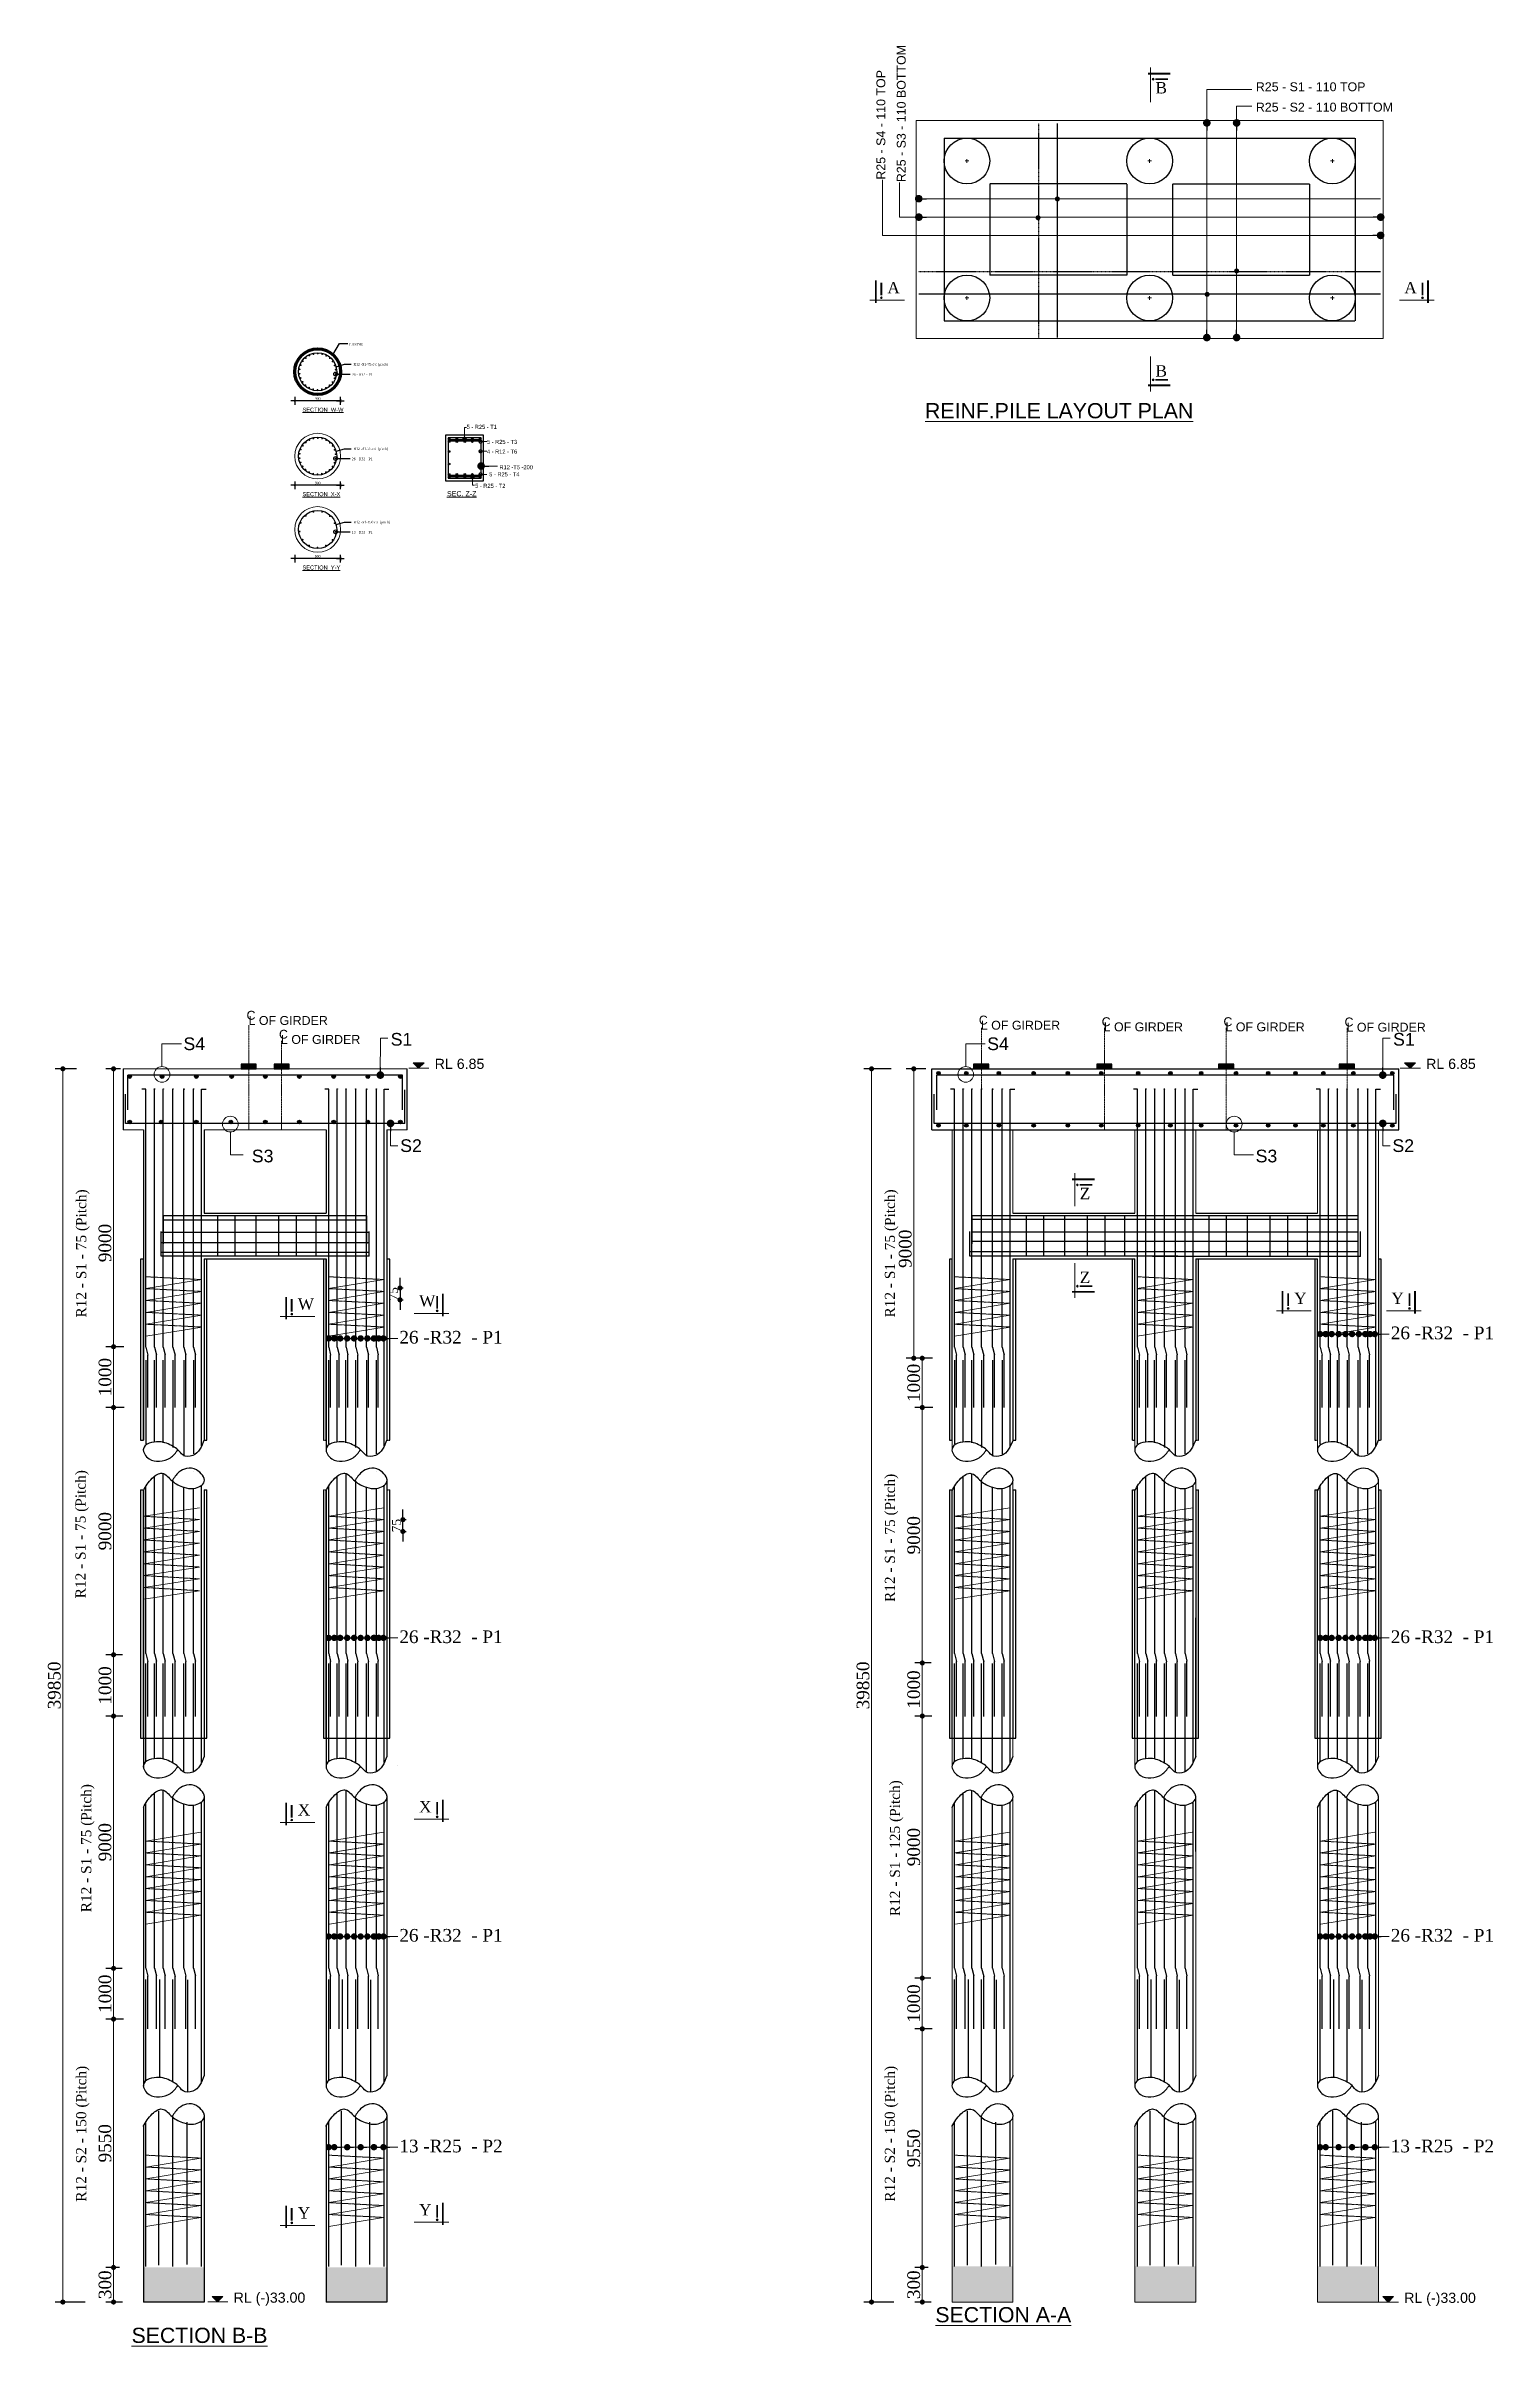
# Model space of a CAD drawing. Header units: millimetres. Extents: x -684453 to 35267, y -286696 to 273430.
# Drawn here: x -304755 to -276244, y -227869 to -182546 of the extents above; entities that cross this region are included whole.
import ezdxf

# ---------------------------------------------------------------- set-up
doc = ezdxf.new("R2010")
doc.units = ezdxf.units.MM
doc.header["$PDMODE"] = 2
for name, pattern in [('CENTER', [2, 1.25, -0.25, 0.25, -0.25]), ('DASHED', [0.75, 0.5, -0.25]), ('DASHEDX2', [38.1, 25.4, -12.7]), ('HIDDEN', [9.525, 6.35, -3.175])]:
    doc.linetypes.add(name, pattern=pattern)
doc.layers.get('Defpoints').update_dxf_attribs({"lineweight": 13})
for name, color, linetype, lineweight in [('Binder', 136, 'Continuous', 15), ('Center Line', 34, 'Continuous', 15), ('dim', 4, 'Continuous', 25), ('Dimision', 4, 'Continuous', 9), ('hatch', 65, 'Continuous', 9), ('Hatching', 65, 'Continuous', 15), ('L.L', 200, 'Continuous', 20), ('Pile', 11, 'Continuous', 15), ('Pire Line', 11, 'Continuous', 25), ('Reinf.', 12, 'Continuous', 30), ('Rod', 12, 'Continuous', 30), ('Steel Casing', 70, 'Continuous', 30), ('Text', 7, 'Continuous', 15)]:
    doc.layers.add(name, color=color, linetype=linetype, lineweight=lineweight)
doc.styles.add('ROMANS', font='arial.ttf', dxfattribs={"height": 200})
doc.styles.get("Standard").update_dxf_attribs({"font": 'times.ttf'})
doc.dimstyles.new('ALTER', dxfattribs={"dimtxt": 110, "dimasz": 65, "dimexe": 95, "dimexo": 100, "dimgap": 30, "dimtad": 1, "dimdec": 0, "dimzin": 0, "dimdsep": 46, "dimtxsty": 'Standard', "dimblk": 'DOT', "dimcen": 35, "dimadec": 0, "dimazin": 0, "dimtfac": 1, "dimtdec": 0, "dimtofl": 0, "dimtmove": 0, "dimatfit": 3, "dimfxl": 1, "dimtolj": 1, "dimtzin": 0, "dimarcsym": 0})
doc.dimstyles.new('ISO-25', dxfattribs={"dimtxt": 175, "dimasz": 100, "dimexe": 65, "dimexo": 115.625, "dimgap": 40, "dimtad": 1, "dimtoh": 1, "dimdec": 0, "dimtxsty": 'Standard', "dimblk": 'DOT', "dimcen": 300, "dimclrd": 256, "dimclre": 256, "dimclrt": 256, "dimadec": 0, "dimazin": 0, "dimtfac": 1, "dimtdec": 0, "dimtix": 1, "dimtmove": 0, "dimatfit": 3, "dimldrblk": 'DOT', "dimfxl": 75, "dimlwd": -1, "dimarcsym": 0})
doc.dimstyles.new('ISO-70', dxfattribs={"dimscale": 0, "dimtxt": 70, "dimasz": 0.75, "dimexe": 35, "dimexo": 35, "dimgap": 20, "dimtad": 1, "dimdec": 0, "dimlfac": -1, "dimzin": 1, "dimdsep": 46, "dimtxsty": 'Standard', "dimblk": 'DIM', "dimcen": 60, "dimclrd": 256, "dimclre": 256, "dimclrt": 256, "dimadec": 0, "dimazin": 0, "dimtfac": 1, "dimtdec": 0, "dimtix": 1, "dimtofl": 0, "dimtmove": 0, "dimatfit": 3, "dimldrblk": 'DOT', "dimfxl": 35, "dimfxlon": 1, "dimtolj": 1, "dimlwd": -1, "dimarcsym": 0})

msp = doc.modelspace()

# ---------------------------------------------------------------- texts
at = {"layer": 'Dimision', "ltscale": 3, "char_height": 200, "attachment_point": 5, "rotation": 90}
for s, insert in [('R12 - S1 - 75 (Pitch)', (-304028.8, -206339.2)), ('R12 - S1 - 75 (Pitch)', (-288094.3, -206339.2)), ('R12 - S1 - 75 (Pitch)', (-304042, -211871.7)), ('R12 - S1 - 75 (Pitch)', (-288094.3, -211943.7)), ('R12 - S1 - 75 (Pitch)', (-303930.2, -218058.5)), ('R12 - S1 - 125 (Pitch)', (-287995.7, -218058.5)), ('R12 - S2 - 150 (Pitch)', (-304029.1, -223686.6)), ('R12 - S2 - 150 (Pitch)', (-288094.5, -223686.6))]:
    msp.add_mtext(s, dxfattribs=dict(at, insert=insert))
at = {"layer": 'Text', "style": 'ROMANS'}
for s, p in [('R25 - S3 - 110 BOTTOM', (-287815.8, -185229.1)), ('R25 - S4 - 110 TOP', (-288217.2, -185180))]:
    msp.add_text(s, height=175, rotation=90, dxfattribs=at).set_placement(p)
at = {"layer": 'Text'}
for s, height, p in [('B', 224.2, (-282893.1, -183481.2)), ('A', 224.2, (-288176.9, -187419.4)), ('A', 224.2, (-277990.9, -187419.4)), ('B', 224.2, (-282893.1, -189061)), ('Z', 224.2, (-284386, -205269.7)), ('Z', 224.2, (-284386, -206922)), ('Y', 224.2, (-280161.7, -207335.1)), ('Y', 224.2, (-278246.7, -207335.1)), ('W', 224.2, (-299794.1, -207447.5)), ('W', 224.2, (-297404, -207386.1)), ('26 -R32  - P1', 250, (-297792.8, -208115.1)), ('26 -R32  - P1', 250, (-278258.2, -208029.5)), ('26 -R32  - P1', 250, (-297792.8, -214017)), ('26 -R32  - P1', 250, (-278258.2, -214017)), ('X', 224.2, (-299794.1, -217416.9)), ('X', 224.2, (-297404, -217355.5)), ('26 -R32  - P1', 250, (-297792.8, -219900.3)), ('26 -R32  - P1', 250, (-278258.2, -219900.3)), ('13 -R25  - P2', 250, (-297792.8, -224052.7)), ('13 -R25  - P2', 250, (-278258.2, -224052.7)), ('Y', 224.2, (-299794.1, -225356.9)), ('Y', 224.2, (-297404, -225295.5))]:
    msp.add_text(s, height=height, dxfattribs=at).set_placement(p)
at = {"layer": 'Text', "style": 'ROMANS'}
for s, height, p in [('R25 - S1 - 110 TOP', 175, (-280917.1, -183436.6)), ('R25 - S2 - 110 BOTTOM', 175, (-280917.1, -183838)), ('5 - R25 - T1', 80, (-296467.3, -190090.6)), ('5 - R25 - T3', 80, (-296067.4, -190386.7)), ('4 - R12 - T6', 80, (-296067.4, -190578.2)), (' R12 -T5 -200', 80, (-295850.7, -190886.6)), ('5 - R25 - T2', 80, (-296299.1, -191252.5)), ('5 - R25 - T4', 80, (-296022.4, -191025.7)), ('%%USEC. Z-Z', 100, (-296854.7, -191417.5)), ('RL 6.85', 200, (-297096.7, -202702.8)), ('RL 6.85', 200, (-277562.1, -202702.8)), ('RL (-)33.00', 200, (-301058.2, -227015.7)), ('RL (-)33.00', 200, (-277994.7, -227018.9)), ('%%USECTION B-B', 300, (-303069.1, -227808.6)), ('%%USECTION A-A', 300, (-287232, -227401.8))]:
    msp.add_text(s, height=height, dxfattribs=at).set_placement(p)
at = {"layer": 'Text', "ltscale": 30}
msp.add_text('CASING', height=50, dxfattribs=at).set_placement((-298784.4, -188451.5))
at = {"layer": 'Text', "ltscale": 30, "char_height": 50, "width": 7399.401, "attachment_point": 1}
for s, insert in [('26 - R32 - P1', (-298731.4, -188995.1)), ('R12 -S1-75 c/c (pitch)', (-298697, -188794.1)), ('26 - R32 - P1', (-298731.4, -190658.8)), ('R12 -S1-75 c/c (pitch)', (-298697, -190457.8)), ('13 - R32 - P1', (-298731.4, -192104.1)), ('R12 -S1-150 c/c (pitch)', (-298697, -191903.1))]:
    msp.add_mtext(s, dxfattribs=dict(at, insert=insert))
at = {"layer": 'Text', "attachment_point": 1, "style": 'ROMANS'}
for s, insert, char_height, width in [('{\\LSECTION  W-W}', (-299701.3, -189673.7), 80, 1503.268), ('{\\LREINF.PILE LAYOUT PLAN }', (-287435.2, -189582.2), 300, 17029.005), ('{\\LSECTION  X-X}', (-299701.3, -191337.4), 80, 1503.268), ('{\\LSECTION  Y-Y}', (-299701.3, -192782.7), 80, 974.278), ('C', (-300804.1, -201558.8), 175, 8235.459), ('L OF GIRDER', (-300764.7, -201660.8), 175, 8235.459), ('C', (-286374.7, -201652.6), 175, 8235.459), ('C', (-283954.6, -201685.1), 175, 8235.459), ('C', (-281554.6, -201685.1), 175, 8235.459), ('S4', (-302047.1, -202082.6), 250, 8235.459), ('C', (-300164.5, -201932.7), 175, 8235.459), ('L OF GIRDER', (-300125.1, -202034.7), 175, 8235.459), ('S1', (-297964.3, -201994.4), 250, 8235.459), ('L OF GIRDER', (-286335.3, -201754.6), 175, 8235.459), ('S4', (-286210.3, -202082.6), 250, 8235.459), ('L OF GIRDER', (-283915.2, -201787.1), 175, 8235.459), ('L OF GIRDER', (-281515.2, -201787.1), 175, 8235.459), ('C', (-279169.8, -201690.9), 175, 8235.459), ('L OF GIRDER', (-279130.4, -201792.9), 175, 8235.459), ('S1', (-278212.7, -201994.4), 250, 8235.459), ('S3', (-300700.2, -204294.3), 250, 8235.459), ('S2', (-297776.8, -204090.2), 250, 8235.459), ('S3', (-280921.5, -204294.3), 250, 8235.459), ('S2', (-278226, -204090.2), 250, 8235.459)]:
    msp.add_mtext(s, dxfattribs=dict(at, insert=insert, char_height=char_height, width=width))

# ---------------------------------------------------------------- blocks, each defined once
blk = doc.blocks.new('_Dot')
at = {"color": 0, "linetype": 'ByBlock', "lineweight": -2}
blk.add_line((-0.5, 0), (-1, 0), dxfattribs=at)
at = {"color": 0, "linetype": 'ByBlock', "const_width": 0.5}
blk.add_lwpolyline([(-0.25, 0, 1), (0.25, 0, 1)], format="xyb", close=True, dxfattribs=at)
blk = doc.blocks.new('*D294')
at = {"layer": 'Defpoints', "color": 0, "ltscale": 3, "transparency": 16777216}
for p in [(-298087, -207019), (-298087, -207253), (-297780, -207253)]:
    blk.add_point(p, dxfattribs=at)
at = {"layer": 'Pire Line', "linetype": 'Continuous', "lineweight": -2, "ltscale": 3, "transparency": 16777216}
for p, q in [((-297815, -207019), (-297715, -207019)), ((-297815, -207253), (-297715, -207253))]:
    blk.add_line(p, q, dxfattribs=at)
at = {"layer": 'Pire Line', "linetype": 'Continuous', "ltscale": 3, "transparency": 16777216}
for p, q in [((-297780, -206919), (-297780, -206819)), ((-297780, -207019), (-297780, -207253)), ((-297780, -207353), (-297780, -207453))]:
    blk.add_line(p, q, dxfattribs=at)
at = {"layer": 'Pire Line', "ltscale": 3, "transparency": 16777216, "xscale": 100, "yscale": 100, "zscale": 100}
for p, rotation in [((-297780, -207019), 270), ((-297780, -207253), 90)]:
    blk.add_blockref('_Dot', p, dxfattribs=dict(at, rotation=rotation))
at = {"layer": 'Pire Line', "ltscale": 3, "transparency": 16777216, "insert": (-297910, -207136), "char_height": 175, "attachment_point": 5, "rotation": 90}
blk.add_mtext('75', dxfattribs=at)
blk = doc.blocks.new('*D295')
at = {"layer": 'Defpoints', "color": 0, "ltscale": 3, "transparency": 16777216}
for p in [(-298132, -211585), (-297723, -211585), (-298146, -211818)]:
    blk.add_point(p, dxfattribs=at)
at = {"layer": 'Pire Line', "linetype": 'Continuous', "lineweight": -2, "ltscale": 3, "transparency": 16777216}
for p, q in [((-297758, -211585), (-297658, -211585)), ((-297758, -211818), (-297658, -211818))]:
    blk.add_line(p, q, dxfattribs=at)
at = {"layer": 'Pire Line', "linetype": 'Continuous', "ltscale": 3, "transparency": 16777216}
for p, q in [((-297723, -211485), (-297723, -211385)), ((-297723, -211818), (-297723, -211585)), ((-297723, -211918), (-297723, -212018))]:
    blk.add_line(p, q, dxfattribs=at)
at = {"layer": 'Pire Line', "ltscale": 3, "transparency": 16777216, "xscale": 100, "yscale": 100, "zscale": 100}
for p, rotation in [((-297723, -211585), 270), ((-297723, -211818), 90)]:
    blk.add_blockref('_Dot', p, dxfattribs=dict(at, rotation=rotation))
at = {"layer": 'Pire Line', "ltscale": 3, "transparency": 16777216, "insert": (-297852, -211702), "char_height": 175, "attachment_point": 5, "rotation": 90}
blk.add_mtext('75', dxfattribs=at)
blk = doc.blocks.new('*D296')
at = {"layer": 'Defpoints', "color": 0, "ltscale": 3, "transparency": 16777216}
for p in [(-303424, -220427), (-303141, -220427), (-303111, -221427)]:
    blk.add_point(p, dxfattribs=at)
at = {"layer": 'Dimision', "color": 1, "lineweight": -2, "ltscale": 3, "transparency": 16777216}
for p, q in [((-303257, -220427), (-303574, -220427)), ((-303226, -221427), (-303574, -221427))]:
    blk.add_line(p, q, dxfattribs=at)
at = {"layer": 'Dimision', "ltscale": 3, "transparency": 16777216}
blk.add_line((-303424, -221327), (-303424, -220527), dxfattribs=at)
at = {"layer": 'Dimision', "ltscale": 3, "transparency": 16777216, "xscale": 100, "yscale": 100, "zscale": 100}
for p, rotation in [((-303424, -220427), 90), ((-303424, -221427), 270)]:
    blk.add_blockref('_Dot', p, dxfattribs=dict(at, rotation=rotation))
at = {"layer": 'Dimision', "ltscale": 3, "transparency": 16777216, "insert": (-303591, -220927), "char_height": 250, "attachment_point": 5, "rotation": 90}
blk.add_mtext('1000', dxfattribs=at)
blk = doc.blocks.new('*D287')
at = {"layer": 'Defpoints', "color": 0, "ltscale": 3, "transparency": 16777216}
for p in [(-303424, -214248), (-303130, -214248), (-303123, -215455)]:
    blk.add_point(p, dxfattribs=at)
at = {"layer": 'Dimision', "color": 1, "lineweight": -2, "ltscale": 3, "transparency": 16777216}
for p, q in [((-303246, -214248), (-303574, -214248)), ((-303238, -215455), (-303574, -215455))]:
    blk.add_line(p, q, dxfattribs=at)
at = {"layer": 'Dimision', "ltscale": 3, "transparency": 16777216}
blk.add_line((-303424, -215355), (-303424, -214348), dxfattribs=at)
at = {"layer": 'Dimision', "ltscale": 3, "transparency": 16777216, "xscale": 100, "yscale": 100, "zscale": 100}
for p, rotation in [((-303424, -214248), 90), ((-303424, -215455), 270)]:
    blk.add_blockref('_Dot', p, dxfattribs=dict(at, rotation=rotation))
at = {"layer": 'Dimision', "ltscale": 3, "transparency": 16777216, "insert": (-303591, -214852), "char_height": 250, "attachment_point": 5, "rotation": 90}
blk.add_mtext('1000', dxfattribs=at)
blk = doc.blocks.new('*D288')
at = {"layer": 'Defpoints', "color": 0, "ltscale": 3, "transparency": 16777216}
for p in [(-303424, -208177), (-303106, -208177), (-303101, -209375)]:
    blk.add_point(p, dxfattribs=at)
at = {"layer": 'Dimision', "color": 1, "lineweight": -2, "ltscale": 3, "transparency": 16777216}
for p, q in [((-303222, -208177), (-303574, -208177)), ((-303217, -209375), (-303574, -209375))]:
    blk.add_line(p, q, dxfattribs=at)
at = {"layer": 'Dimision', "ltscale": 3, "transparency": 16777216}
blk.add_line((-303424, -209275), (-303424, -208277), dxfattribs=at)
at = {"layer": 'Dimision', "ltscale": 3, "transparency": 16777216, "xscale": 100, "yscale": 100, "zscale": 100}
for p, rotation in [((-303424, -208177), 90), ((-303424, -209375), 270)]:
    blk.add_blockref('_Dot', p, dxfattribs=dict(at, rotation=rotation))
at = {"layer": 'Dimision', "ltscale": 3, "transparency": 16777216, "insert": (-303591, -208776), "char_height": 250, "attachment_point": 5, "rotation": 90}
blk.add_mtext('1000', dxfattribs=at)
blk = doc.blocks.new('*D289')
at = {"layer": 'Defpoints', "color": 0, "ltscale": 3, "transparency": 16777216}
for p in [(-303424, -221427), (-303111, -221427), (-303195, -226321)]:
    blk.add_point(p, dxfattribs=at)
at = {"layer": 'Dimision', "color": 1, "lineweight": -2, "ltscale": 3, "transparency": 16777216}
for p, q in [((-303226, -221427), (-303574, -221427)), ((-303310, -226321), (-303574, -226321))]:
    blk.add_line(p, q, dxfattribs=at)
at = {"layer": 'Dimision', "ltscale": 3, "transparency": 16777216}
blk.add_line((-303424, -226221), (-303424, -221527), dxfattribs=at)
at = {"layer": 'Dimision', "ltscale": 3, "transparency": 16777216, "xscale": 100, "yscale": 100, "zscale": 100}
for p, rotation in [((-303424, -221427), 90), ((-303424, -226321), 270)]:
    blk.add_blockref('_Dot', p, dxfattribs=dict(at, rotation=rotation))
at = {"layer": 'Dimision', "ltscale": 3, "transparency": 16777216, "insert": (-303592, -223874), "char_height": 250, "attachment_point": 5, "rotation": 90}
blk.add_mtext('9550', dxfattribs=at)
blk = doc.blocks.new('*D290')
at = {"layer": 'Defpoints', "color": 0, "ltscale": 3, "transparency": 16777216}
for p in [(-303424, -215455), (-303123, -215455), (-303141, -220427)]:
    blk.add_point(p, dxfattribs=at)
at = {"layer": 'Dimision', "color": 1, "lineweight": -2, "ltscale": 3, "transparency": 16777216}
for p, q in [((-303238, -215455), (-303574, -215455)), ((-303257, -220427), (-303574, -220427))]:
    blk.add_line(p, q, dxfattribs=at)
at = {"layer": 'Dimision', "ltscale": 3, "transparency": 16777216}
blk.add_line((-303424, -220327), (-303424, -215555), dxfattribs=at)
at = {"layer": 'Dimision', "ltscale": 3, "transparency": 16777216, "xscale": 100, "yscale": 100, "zscale": 100}
for p, rotation in [((-303424, -215455), 90), ((-303424, -220427), 270)]:
    blk.add_blockref('_Dot', p, dxfattribs=dict(at, rotation=rotation))
at = {"layer": 'Dimision', "ltscale": 3, "transparency": 16777216, "insert": (-303592, -217941), "char_height": 250, "attachment_point": 5, "rotation": 90}
blk.add_mtext('9000', dxfattribs=at)
blk = doc.blocks.new('*D291')
at = {"layer": 'Defpoints', "color": 0, "ltscale": 3, "transparency": 16777216}
for p in [(-303424, -209375), (-303101, -209375), (-303130, -214248)]:
    blk.add_point(p, dxfattribs=at)
at = {"layer": 'Dimision', "color": 1, "lineweight": -2, "ltscale": 3, "transparency": 16777216}
for p, q in [((-303217, -209375), (-303574, -209375)), ((-303246, -214248), (-303574, -214248))]:
    blk.add_line(p, q, dxfattribs=at)
at = {"layer": 'Dimision', "ltscale": 3, "transparency": 16777216}
blk.add_line((-303424, -214148), (-303424, -209475), dxfattribs=at)
at = {"layer": 'Dimision', "ltscale": 3, "transparency": 16777216, "xscale": 100, "yscale": 100, "zscale": 100}
for p, rotation in [((-303424, -209375), 90), ((-303424, -214248), 270)]:
    blk.add_blockref('_Dot', p, dxfattribs=dict(at, rotation=rotation))
at = {"layer": 'Dimision', "ltscale": 3, "transparency": 16777216, "insert": (-303592, -211812), "char_height": 250, "attachment_point": 5, "rotation": 90}
blk.add_mtext('9000', dxfattribs=at)
blk = doc.blocks.new('*D292')
at = {"layer": 'Defpoints', "color": 0, "ltscale": 3, "transparency": 16777216}
for p in [(-303424, -202701), (-303172, -202701), (-303106, -208177)]:
    blk.add_point(p, dxfattribs=at)
at = {"layer": 'Dimision', "color": 1, "lineweight": -2, "ltscale": 3, "transparency": 16777216}
for p, q in [((-303288, -202701), (-303574, -202701)), ((-303222, -208177), (-303574, -208177))]:
    blk.add_line(p, q, dxfattribs=at)
at = {"layer": 'Dimision', "ltscale": 3, "transparency": 16777216}
blk.add_line((-303424, -208077), (-303424, -202801), dxfattribs=at)
at = {"layer": 'Dimision', "ltscale": 3, "transparency": 16777216, "xscale": 100, "yscale": 100, "zscale": 100}
for p, rotation in [((-303424, -202701), 90), ((-303424, -208177), 270)]:
    blk.add_blockref('_Dot', p, dxfattribs=dict(at, rotation=rotation))
at = {"layer": 'Dimision', "ltscale": 3, "transparency": 16777216, "insert": (-303592, -206134), "char_height": 250, "attachment_point": 5, "rotation": 90}
blk.add_mtext('9000', dxfattribs=at)
blk = doc.blocks.new('*D293')
at = {"layer": 'Defpoints', "color": 0, "ltscale": 3, "transparency": 16777216}
for p in [(-303195, -226321), (-303424, -227002), (-303134, -227002)]:
    blk.add_point(p, dxfattribs=at)
at = {"layer": 'Dimision', "color": 1, "lineweight": -2, "ltscale": 3, "transparency": 16777216}
for p, q in [((-303310, -226321), (-303574, -226321)), ((-303250, -227002), (-303574, -227002))]:
    blk.add_line(p, q, dxfattribs=at)
at = {"layer": 'Dimision', "ltscale": 3, "transparency": 16777216}
blk.add_line((-303424, -226421), (-303424, -226902), dxfattribs=at)
at = {"layer": 'Dimision', "ltscale": 3, "transparency": 16777216, "xscale": 100, "yscale": 100, "zscale": 100}
for p, rotation in [((-303424, -226321), 90), ((-303424, -227002), 270)]:
    blk.add_blockref('_Dot', p, dxfattribs=dict(at, rotation=rotation))
at = {"layer": 'Dimision', "ltscale": 3, "transparency": 16777216, "insert": (-303591, -226662), "char_height": 250, "attachment_point": 5, "rotation": 90}
blk.add_mtext('300', dxfattribs=at)
blk = doc.blocks.new('*D297')
at = {"layer": 'Defpoints', "color": 0, "ltscale": 3, "transparency": 16777216}
for p in [(-304423, -202701), (-304036, -202701), (-303869, -227002)]:
    blk.add_point(p, dxfattribs=at)
at = {"layer": 'Dimision', "color": 1, "lineweight": -2, "ltscale": 3, "transparency": 16777216}
for p, q in [((-304152, -202701), (-304573, -202701)), ((-303985, -227002), (-304573, -227002))]:
    blk.add_line(p, q, dxfattribs=at)
at = {"layer": 'Dimision', "ltscale": 3, "transparency": 16777216}
blk.add_line((-304423, -226902), (-304423, -202801), dxfattribs=at)
at = {"layer": 'Dimision', "ltscale": 3, "transparency": 16777216, "xscale": 100, "yscale": 100, "zscale": 100}
for p, rotation in [((-304423, -202701), 90), ((-304423, -227002), 270)]:
    blk.add_blockref('_Dot', p, dxfattribs=dict(at, rotation=rotation))
at = {"layer": 'Dimision', "ltscale": 3, "transparency": 16777216, "insert": (-304591, -214852), "char_height": 250, "attachment_point": 5, "rotation": 90}
blk.add_mtext('39850', dxfattribs=at)
blk = doc.blocks.new('*D307')
at = {"layer": 'Defpoints', "color": 0, "ltscale": 3, "transparency": 16777216}
for p in [(-287489, -220619), (-287207, -220619), (-287176, -221619)]:
    blk.add_point(p, dxfattribs=at)
at = {"layer": 'Dimision', "color": 1, "lineweight": -2, "ltscale": 3, "transparency": 16777216}
for p, q in [((-287323, -220619), (-287639, -220619)), ((-287292, -221619), (-287639, -221619))]:
    blk.add_line(p, q, dxfattribs=at)
at = {"layer": 'Dimision', "ltscale": 3, "transparency": 16777216}
blk.add_line((-287489, -221519), (-287489, -220719), dxfattribs=at)
at = {"layer": 'Dimision', "ltscale": 3, "transparency": 16777216, "xscale": 100, "yscale": 100, "zscale": 100}
for p, rotation in [((-287489, -220619), 90), ((-287489, -221619), 270)]:
    blk.add_blockref('_Dot', p, dxfattribs=dict(at, rotation=rotation))
at = {"layer": 'Dimision', "ltscale": 3, "transparency": 16777216, "insert": (-287657, -221119), "char_height": 250, "attachment_point": 5, "rotation": 90}
blk.add_mtext('1000', dxfattribs=at)
blk = doc.blocks.new('*D308')
at = {"layer": 'Defpoints', "color": 0, "ltscale": 3, "transparency": 16777216}
for p in [(-287489, -214409), (-287196, -214409), (-287188, -215455)]:
    blk.add_point(p, dxfattribs=at)
at = {"layer": 'Dimision', "color": 1, "lineweight": -2, "ltscale": 3, "transparency": 16777216}
for p, q in [((-287311, -214409), (-287639, -214409)), ((-287304, -215455), (-287639, -215455))]:
    blk.add_line(p, q, dxfattribs=at)
at = {"layer": 'Dimision', "ltscale": 3, "transparency": 16777216}
blk.add_line((-287489, -215355), (-287489, -214509), dxfattribs=at)
at = {"layer": 'Dimision', "ltscale": 3, "transparency": 16777216, "xscale": 100, "yscale": 100, "zscale": 100}
for p, rotation in [((-287489, -214409), 90), ((-287489, -215455), 270)]:
    blk.add_blockref('_Dot', p, dxfattribs=dict(at, rotation=rotation))
at = {"layer": 'Dimision', "ltscale": 3, "transparency": 16777216, "insert": (-287657, -214932), "char_height": 250, "attachment_point": 5, "rotation": 90}
blk.add_mtext('1000', dxfattribs=at)
blk = doc.blocks.new('*D309')
at = {"layer": 'Defpoints', "color": 0, "ltscale": 3, "transparency": 16777216}
for p in [(-287489, -208404), (-287172, -208404), (-287166, -209375)]:
    blk.add_point(p, dxfattribs=at)
at = {"layer": 'Dimision', "color": 1, "lineweight": -2, "ltscale": 3, "transparency": 16777216}
for p, q in [((-287288, -208404), (-287639, -208404)), ((-287282, -209375), (-287639, -209375))]:
    blk.add_line(p, q, dxfattribs=at)
at = {"layer": 'Dimision', "ltscale": 3, "transparency": 16777216}
blk.add_line((-287489, -209275), (-287489, -208504), dxfattribs=at)
at = {"layer": 'Dimision', "ltscale": 3, "transparency": 16777216, "xscale": 100, "yscale": 100, "zscale": 100}
for p, rotation in [((-287489, -208404), 90), ((-287489, -209375), 270)]:
    blk.add_blockref('_Dot', p, dxfattribs=dict(at, rotation=rotation))
at = {"layer": 'Dimision', "ltscale": 3, "transparency": 16777216, "insert": (-287657, -208890), "char_height": 250, "attachment_point": 5, "rotation": 90}
blk.add_mtext('1000', dxfattribs=at)
blk = doc.blocks.new('*D310')
at = {"layer": 'Defpoints', "color": 0, "ltscale": 3, "transparency": 16777216}
for p in [(-287489, -221619), (-287176, -221619), (-287260, -226321)]:
    blk.add_point(p, dxfattribs=at)
at = {"layer": 'Dimision', "color": 1, "lineweight": -2, "ltscale": 3, "transparency": 16777216}
for p, q in [((-287292, -221619), (-287639, -221619)), ((-287376, -226321), (-287639, -226321))]:
    blk.add_line(p, q, dxfattribs=at)
at = {"layer": 'Dimision', "ltscale": 3, "transparency": 16777216}
blk.add_line((-287489, -226221), (-287489, -221719), dxfattribs=at)
at = {"layer": 'Dimision', "ltscale": 3, "transparency": 16777216, "xscale": 100, "yscale": 100, "zscale": 100}
for p, rotation in [((-287489, -221619), 90), ((-287489, -226321), 270)]:
    blk.add_blockref('_Dot', p, dxfattribs=dict(at, rotation=rotation))
at = {"layer": 'Dimision', "ltscale": 3, "transparency": 16777216, "insert": (-287657, -223970), "char_height": 250, "attachment_point": 5, "rotation": 90}
blk.add_mtext('9550', dxfattribs=at)
blk = doc.blocks.new('*D302')
at = {"layer": 'Defpoints', "color": 0, "ltscale": 3, "transparency": 16777216}
for p in [(-287489, -215455), (-287188, -215455), (-287207, -220619)]:
    blk.add_point(p, dxfattribs=at)
at = {"layer": 'Dimision', "color": 1, "lineweight": -2, "ltscale": 3, "transparency": 16777216}
for p, q in [((-287304, -215455), (-287639, -215455)), ((-287323, -220619), (-287639, -220619))]:
    blk.add_line(p, q, dxfattribs=at)
at = {"layer": 'Dimision', "ltscale": 3, "transparency": 16777216}
blk.add_line((-287489, -220519), (-287489, -215555), dxfattribs=at)
at = {"layer": 'Dimision', "ltscale": 3, "transparency": 16777216, "xscale": 100, "yscale": 100, "zscale": 100}
for p, rotation in [((-287489, -215455), 90), ((-287489, -220619), 270)]:
    blk.add_blockref('_Dot', p, dxfattribs=dict(at, rotation=rotation))
at = {"layer": 'Dimision', "ltscale": 3, "transparency": 16777216, "insert": (-287657, -218037), "char_height": 250, "attachment_point": 5, "rotation": 90}
blk.add_mtext('9000', dxfattribs=at)
blk = doc.blocks.new('*D303')
at = {"layer": 'Defpoints', "color": 0, "ltscale": 3, "transparency": 16777216}
for p in [(-287489, -209375), (-287166, -209375), (-287196, -214409)]:
    blk.add_point(p, dxfattribs=at)
at = {"layer": 'Dimision', "color": 1, "lineweight": -2, "ltscale": 3, "transparency": 16777216}
for p, q in [((-287282, -209375), (-287639, -209375)), ((-287311, -214409), (-287639, -214409))]:
    blk.add_line(p, q, dxfattribs=at)
at = {"layer": 'Dimision', "ltscale": 3, "transparency": 16777216}
blk.add_line((-287489, -214309), (-287489, -209475), dxfattribs=at)
at = {"layer": 'Dimision', "ltscale": 3, "transparency": 16777216, "xscale": 100, "yscale": 100, "zscale": 100}
for p, rotation in [((-287489, -209375), 90), ((-287489, -214409), 270)]:
    blk.add_blockref('_Dot', p, dxfattribs=dict(at, rotation=rotation))
at = {"layer": 'Dimision', "ltscale": 3, "transparency": 16777216, "insert": (-287657, -211892), "char_height": 250, "attachment_point": 5, "rotation": 90}
blk.add_mtext('9000', dxfattribs=at)
blk = doc.blocks.new('*D304')
at = {"layer": 'Defpoints', "color": 0, "ltscale": 3, "transparency": 16777216}
for p in [(-287657, -202701), (-287302, -202701), (-287172, -208404)]:
    blk.add_point(p, dxfattribs=at)
at = {"layer": 'Dimision', "color": 1, "lineweight": -2, "ltscale": 3, "transparency": 16777216}
for p, q in [((-287418, -202701), (-287807, -202701)), ((-287288, -208404), (-287807, -208404))]:
    blk.add_line(p, q, dxfattribs=at)
at = {"layer": 'Dimision', "ltscale": 3, "transparency": 16777216}
blk.add_line((-287657, -208304), (-287657, -202801), dxfattribs=at)
at = {"layer": 'Dimision', "ltscale": 3, "transparency": 16777216, "xscale": 100, "yscale": 100, "zscale": 100}
for p, rotation in [((-287657, -202701), 90), ((-287657, -208404), 270)]:
    blk.add_blockref('_Dot', p, dxfattribs=dict(at, rotation=rotation))
at = {"layer": 'Dimision', "ltscale": 3, "transparency": 16777216, "insert": (-287824, -206247), "char_height": 250, "attachment_point": 5, "rotation": 90}
blk.add_mtext('9000', dxfattribs=at)
blk = doc.blocks.new('*D305')
at = {"layer": 'Defpoints', "color": 0, "ltscale": 3, "transparency": 16777216}
for p in [(-287260, -226321), (-287489, -227002), (-287200, -227002)]:
    blk.add_point(p, dxfattribs=at)
at = {"layer": 'Dimision', "color": 1, "lineweight": -2, "ltscale": 3, "transparency": 16777216}
for p, q in [((-287376, -226321), (-287639, -226321)), ((-287315, -227002), (-287639, -227002))]:
    blk.add_line(p, q, dxfattribs=at)
at = {"layer": 'Dimision', "ltscale": 3, "transparency": 16777216}
blk.add_line((-287489, -226421), (-287489, -226902), dxfattribs=at)
at = {"layer": 'Dimision', "ltscale": 3, "transparency": 16777216, "xscale": 100, "yscale": 100, "zscale": 100}
for p, rotation in [((-287489, -226321), 90), ((-287489, -227002), 270)]:
    blk.add_blockref('_Dot', p, dxfattribs=dict(at, rotation=rotation))
at = {"layer": 'Dimision', "ltscale": 3, "transparency": 16777216, "insert": (-287657, -226662), "char_height": 250, "attachment_point": 5, "rotation": 90}
blk.add_mtext('300', dxfattribs=at)
blk = doc.blocks.new('*D306')
at = {"layer": 'Defpoints', "color": 0, "ltscale": 3, "transparency": 16777216}
for p in [(-288489, -202701), (-287986, -202701), (-287935, -227002)]:
    blk.add_point(p, dxfattribs=at)
at = {"layer": 'Dimision', "color": 1, "lineweight": -2, "ltscale": 3, "transparency": 16777216}
for p, q in [((-288101, -202701), (-288639, -202701)), ((-288050, -227002), (-288639, -227002))]:
    blk.add_line(p, q, dxfattribs=at)
at = {"layer": 'Dimision', "ltscale": 3, "transparency": 16777216}
blk.add_line((-288489, -226902), (-288489, -202801), dxfattribs=at)
at = {"layer": 'Dimision', "ltscale": 3, "transparency": 16777216, "xscale": 100, "yscale": 100, "zscale": 100}
for p, rotation in [((-288489, -202701), 90), ((-288489, -227002), 270)]:
    blk.add_blockref('_Dot', p, dxfattribs=dict(at, rotation=rotation))
at = {"layer": 'Dimision', "ltscale": 3, "transparency": 16777216, "insert": (-288656, -214852), "char_height": 250, "attachment_point": 5, "rotation": 90}
blk.add_mtext('39850', dxfattribs=at)
blk = doc.blocks.new('*U263')
at = {"layer": 'Reinf.', "ltscale": 30, "const_width": 18}
blk.add_lwpolyline([(-4, 8, 1), (4, -8, 1)], format="xyb", close=True, dxfattribs=at)
blk = doc.blocks.new('*U264')
at = {"color": 0, "linetype": 'ByBlock', "lineweight": -2, "transparency": 16777216}
for p, rotation in [((-299566, 129185), 207.6923076923077), ((-299485, 129214), 193.8461538461538), ((-299400, 129224), 180), ((-299315, 129213), 166.1538461538462), ((-299234, 129182), 152.3076923076923), ((-299758, 128827), 276.9230769230768), ((-299757, 128913), 263.076923076923), ((-299738, 128743), 290.7692307692307), ((-299736, 128996), 249.2307692307692), ((-299695, 129072), 235.3846153846153), ((-299637, 129136), 221.5384615384615), ((-299164, 129132), 138.4615384615384), ((-299107, 129068), 124.6153846153846), ((-299070, 128738), 69.23076923076917), ((-299068, 128991), 110.7692307692307), ((-299049, 128821), 83.07692307692305), ((-299048, 128907), 96.92307692307689), ((-299698, 128667), 304.6153846153846), ((-299642, 128602), 318.4615384615384), ((-299571, 128552), 332.3076923076923), ((-299491, 128521), 346.1538461538461), ((-299320, 128520), 13.84615384615377), ((-299239, 128550), 27.69230769230763), ((-299168, 128598), 41.5384615384615), ((-299111, 128662), 55.38461538461533)]:
    blk.add_blockref('*U263', p, dxfattribs=dict(at, rotation=rotation))
blk.add_blockref('*U263', (-299406, 128510), dxfattribs=at)
blk = doc.blocks.new('DIM')
at = {"layer": 'dim'}
for p, q in [((-101, 0), (101, 0)), ((0, -101), (0, 101))]:
    blk.add_line(p, q, dxfattribs=at)
at = {"layer": 'dim', "const_width": 25.4}
blk.add_lwpolyline([(-13, 0, 1), (13, 0, 1)], format="xyb", close=True, dxfattribs=at)
blk = doc.blocks.new('*D331')
at = {"layer": 'Defpoints', "color": 0, "ltscale": 30, "transparency": 16777216}
for p in [(-299853, -190628), (-298953, -190628), (-299853, -191202)]:
    blk.add_point(p, dxfattribs=at)
at = {"layer": 'dim', "lineweight": -2, "ltscale": 30, "transparency": 16777216}
for p, q in [((-299853, -191167), (-299853, -191237)), ((-298953, -191167), (-298953, -191237))]:
    blk.add_line(p, q, dxfattribs=at)
at = {"layer": 'dim', "ltscale": 30, "transparency": 16777216}
blk.add_line((-298954, -191202), (-299852, -191202), dxfattribs=at)
at = {"layer": 'dim', "ltscale": 30, "transparency": 16777216, "xscale": 0.75, "yscale": 0.75, "zscale": 0.75, "rotation": 180}
blk.add_blockref('DIM', (-299853, -191202), dxfattribs=at)
at = {"layer": 'dim', "ltscale": 30, "transparency": 16777216, "xscale": 0.75, "yscale": 0.75, "zscale": 0.75}
blk.add_blockref('DIM', (-298953, -191202), dxfattribs=at)
at = {"layer": 'dim', "ltscale": 30, "transparency": 16777216, "insert": (-299403, -191156), "char_height": 50, "attachment_point": 5}
blk.add_mtext('\\A1;900', dxfattribs=at)
blk = doc.blocks.new('*U267')
at = {"layer": 'Reinf.', "ltscale": 30, "const_width": 18}
blk.add_lwpolyline([(-4, 8, 1), (4, -8, 1)], format="xyb", close=True, dxfattribs=at)
blk = doc.blocks.new('*U268')
at = {"color": 0, "linetype": 'ByBlock', "lineweight": -2, "transparency": 16777216}
for p, rotation in [((-299485, 129214), 193.8461538461538), ((-299315, 129213), 166.1538461538462), ((-299758, 128827), 276.9230769230768), ((-299736, 128996), 249.2307692307692), ((-299637, 129136), 221.5384615384615), ((-299164, 129132), 138.4615384615384), ((-299068, 128991), 110.7692307692308), ((-299049, 128821), 83.07692307692305), ((-299698, 128667), 304.6153846153846), ((-299571, 128552), 332.3076923076923), ((-299239, 128550), 27.69230769230763), ((-299111, 128662), 55.38461538461533)]:
    blk.add_blockref('*U267', p, dxfattribs=dict(at, rotation=rotation))
blk.add_blockref('*U267', (-299406, 128510), dxfattribs=at)
blk = doc.blocks.new('*D332')
at = {"layer": 'Defpoints', "color": 0, "ltscale": 30, "transparency": 16777216}
for p in [(-299853, -192073), (-298953, -192073), (-299853, -192647)]:
    blk.add_point(p, dxfattribs=at)
at = {"layer": 'dim', "lineweight": -2, "ltscale": 30, "transparency": 16777216}
for p, q in [((-299853, -192612), (-299853, -192682)), ((-298953, -192612), (-298953, -192682))]:
    blk.add_line(p, q, dxfattribs=at)
at = {"layer": 'dim', "ltscale": 30, "transparency": 16777216}
blk.add_line((-298954, -192647), (-299852, -192647), dxfattribs=at)
at = {"layer": 'dim', "ltscale": 30, "transparency": 16777216, "xscale": 0.75, "yscale": 0.75, "zscale": 0.75, "rotation": 180}
blk.add_blockref('DIM', (-299853, -192647), dxfattribs=at)
at = {"layer": 'dim', "ltscale": 30, "transparency": 16777216, "xscale": 0.75, "yscale": 0.75, "zscale": 0.75}
blk.add_blockref('DIM', (-298953, -192647), dxfattribs=at)
at = {"layer": 'dim', "ltscale": 30, "transparency": 16777216, "insert": (-299403, -192602), "char_height": 50, "attachment_point": 5}
blk.add_mtext('\\A1;900', dxfattribs=at)
blk = doc.blocks.new('*U265')
at = {"layer": 'Reinf.', "ltscale": 30, "const_width": 18}
blk.add_lwpolyline([(-4, 8, 1), (4, -8, 1)], format="xyb", close=True, dxfattribs=at)
blk = doc.blocks.new('*U266')
at = {"color": 0, "linetype": 'ByBlock', "lineweight": -2, "transparency": 16777216}
for p, rotation in [((-299566, 129185), 207.6923076923077), ((-299485, 129214), 193.8461538461538), ((-299400, 129224), 180), ((-299315, 129213), 166.1538461538462), ((-299234, 129182), 152.3076923076923), ((-299758, 128827), 276.9230769230768), ((-299757, 128913), 263.076923076923), ((-299738, 128743), 290.7692307692307), ((-299736, 128996), 249.2307692307692), ((-299695, 129072), 235.3846153846153), ((-299637, 129136), 221.5384615384615), ((-299164, 129132), 138.4615384615384), ((-299107, 129068), 124.6153846153846), ((-299070, 128738), 69.23076923076917), ((-299068, 128991), 110.7692307692307), ((-299049, 128821), 83.07692307692305), ((-299048, 128907), 96.92307692307689), ((-299698, 128667), 304.6153846153846), ((-299642, 128602), 318.4615384615384), ((-299571, 128552), 332.3076923076923), ((-299491, 128521), 346.1538461538461), ((-299320, 128520), 13.84615384615377), ((-299239, 128550), 27.69230769230763), ((-299168, 128598), 41.5384615384615), ((-299111, 128662), 55.38461538461533)]:
    blk.add_blockref('*U265', p, dxfattribs=dict(at, rotation=rotation))
blk.add_blockref('*U265', (-299406, 128510), dxfattribs=at)
blk = doc.blocks.new('*D333')
at = {"layer": 'Defpoints', "color": 0, "ltscale": 30, "transparency": 16777216}
for p in [(-299853, -188964), (-298953, -188964), (-299853, -189538)]:
    blk.add_point(p, dxfattribs=at)
at = {"layer": 'dim', "lineweight": -2, "ltscale": 30, "transparency": 16777216}
for p, q in [((-299853, -189503), (-299853, -189573)), ((-298953, -189503), (-298953, -189573))]:
    blk.add_line(p, q, dxfattribs=at)
at = {"layer": 'dim', "ltscale": 30, "transparency": 16777216}
blk.add_line((-298954, -189538), (-299852, -189538), dxfattribs=at)
at = {"layer": 'dim', "ltscale": 30, "transparency": 16777216, "xscale": 0.75, "yscale": 0.75, "zscale": 0.75, "rotation": 180}
blk.add_blockref('DIM', (-299853, -189538), dxfattribs=at)
at = {"layer": 'dim', "ltscale": 30, "transparency": 16777216, "xscale": 0.75, "yscale": 0.75, "zscale": 0.75}
blk.add_blockref('DIM', (-298953, -189538), dxfattribs=at)
at = {"layer": 'dim', "ltscale": 30, "transparency": 16777216, "insert": (-299403, -189493), "char_height": 50, "attachment_point": 5}
blk.add_mtext('\\A1;900', dxfattribs=at)

# ---------------------------------------------------------------- dimensions: what is measured, and where the dimension line sits
at = {"layer": 'dim', "ltscale": 30}
for base, p1, p2, picture, middle in [((-299852.8, -189538.2), (-298952.8, -188964), (-299852.8, -188964), '*D333', (-299402.8, -189492.7)), ((-299852.8, -191202), (-298952.8, -190627.7), (-299852.8, -190627.7), '*D331', (-299402.8, -191156.5)), ((-299852.8, -192647.2), (-298952.8, -192073), (-299852.8, -192073), '*D332', (-299402.8, -192601.7))]:
    dim = msp.add_linear_dim(base=base, p1=p1, p2=p2, dimstyle='ISO-70', override={"dimscale": 1, "dimtxt": 50}, dxfattribs=at)
    dim.commit()
    dim.dimension.update_dxf_attribs({"geometry": picture, "text_midpoint": middle})
at = {"layer": 'Dimision', "ltscale": 3}
for base, p1, p2, text, picture, middle in [((-304423.4, -202701.1), (-303869.2, -227002.1), (-304036, -202701.1), '39850', '*D297', (-304591, -214851.6)), ((-288488.9, -202701.1), (-287934.6, -227002.1), (-287985.8, -202701.1), '39850', '*D306', (-288656.4, -214851.6)), ((-303424, -208177.2), (-303101, -209375.5), (-303106.5, -208177.2), '1000', '*D288', (-303591.2, -208776.4)), ((-287489.4, -208404.1), (-287166.5, -209375.5), (-287171.9, -208404.1), '1000', '*D309', (-287656.6, -208889.8)), ((-303424, -209375.5), (-303130.2, -214248.2), (-303101, -209375.5), '9000', '*D291', (-303591.5, -211811.8)), ((-287489.4, -209375.5), (-287195.7, -214408.8), (-287166.5, -209375.5), '9000', '*D303', (-287657, -211892.2)), ((-303424, -214248.2), (-303122.5, -215455), (-303130.2, -214248.2), '1000', '*D287', (-303591.2, -214851.6)), ((-287489.4, -214408.8), (-287188, -215455), (-287195.7, -214408.8), '1000', '*D308', (-287656.6, -214931.9)), ((-303424, -215455), (-303141.5, -220426.7), (-303122.5, -215455), '9000', '*D290', (-303591.5, -217940.9)), ((-287489.4, -215455), (-287206.9, -220619.3), (-287188, -215455), '9000', '*D302', (-287657, -218037.2)), ((-303424, -221426.9), (-303194.9, -226321.3), (-303110.7, -221426.9), '9550', '*D289', (-303591.5, -223874.1)), ((-287489.4, -221619.4), (-287260.3, -226321.3), (-287176.2, -221619.4), '9550', '*D310', (-287657, -223970.4)), ((-303424, -227002.1), (-303194.9, -226321.3), (-303134.4, -227002.1), '300', '*D293', (-303591.2, -226661.7)), ((-287489.4, -227002.1), (-287260.3, -226321.3), (-287199.8, -227002.1), '300', '*D305', (-287656.6, -226661.7))]:
    dim = msp.add_linear_dim(base=base, p1=p1, p2=p2, angle=90, text=text, dimstyle='ISO-25', override={"dimtxt": 250, "dimexe": 150, "dimclre": 1}, dxfattribs=at)
    dim.commit()
    dim.dimension.update_dxf_attribs({"geometry": picture, "text_midpoint": middle})
for base, p1, p2, picture, middle in [((-303424, -202701.1), (-303106.5, -208177.2), (-303172.5, -202701.1), '*D292', (-303424, -206134)), ((-287657, -202701.1), (-287171.9, -208404.1), (-287302.1, -202701.1), '*D304', (-287657, -206247.5))]:
    dim = msp.add_linear_dim(base=base, p1=p1, p2=p2, angle=90, text='9000', dimstyle='ISO-25', override={"dimtxt": 250, "dimexe": 150, "dimclre": 1}, dxfattribs=at)
    dim.commit()
    dim.dimension.update_dxf_attribs({"geometry": picture, "text_midpoint": middle, "dimtype": 160})
for base, p1, p2, picture, middle in [((-303424, -220426.7), (-303110.7, -221426.9), (-303141.5, -220426.7), '*D296', (-303591.2, -220926.8)), ((-287489.4, -220619.3), (-287176.2, -221619.4), (-287206.9, -220619.3), '*D307', (-287656.6, -221119.4))]:
    dim = msp.add_linear_dim(base=base, p1=p1, p2=p2, angle=90, dimstyle='ISO-25', override={"dimtxt": 250, "dimexe": 150, "dimclre": 1}, dxfattribs=at)
    dim.commit()
    dim.dimension.update_dxf_attribs({"geometry": picture, "text_midpoint": middle})
at = {"layer": 'Pire Line', "ltscale": 3}
for base, p1, p2, picture, middle in [((-297780.5, -207252.8), (-298087.1, -207019), (-298087.1, -207252.8), '*D294', (-297909.7, -207135.9)), ((-297723, -211585.3), (-298146.1, -211818.2), (-298131.5, -211585.3), '*D295', (-297852.3, -211701.8))]:
    dim = msp.add_linear_dim(base=base, p1=p1, p2=p2, angle=90, text='75', dimstyle='ISO-25', override={"dimfxl": 35, "dimfxlon": 1, "dimarcsym": 2}, dxfattribs=at)
    dim.commit()
    dim.dimension.update_dxf_attribs({"geometry": picture, "text_midpoint": middle})

# ---------------------------------------------------------------- hatches: boundary and pattern name
at = {"layer": 'Dimision', "ltscale": 5}
h = msp.add_hatch(color=256, dxfattribs=at)
h.paths.add_polyline_path([(-284877, -185559.6, 1), (-284777, -185559.6)])
h.paths.add_polyline_path([(-284877, -185559.6), (-284777, -185559.6, 1)])
h = msp.add_hatch(color=256, dxfattribs=at)
h.paths.add_polyline_path([(-284854.3, -185559.6, 1), (-284804.3, -185559.6)])
h.paths.add_polyline_path([(-284854.3, -185559.6), (-284804.3, -185559.6, 1)])
h = msp.add_hatch(color=256, dxfattribs=at)
h.paths.add_polyline_path([(-285258.7, -185930.4, 1), (-285158.7, -185930.4)])
h.paths.add_polyline_path([(-285258.7, -185930.4), (-285158.7, -185930.4, 1)])
h = msp.add_hatch(color=256, dxfattribs=at)
h.paths.add_polyline_path([(-285236.1, -185930.4, 1), (-285186.1, -185930.4)])
h.paths.add_polyline_path([(-285236.1, -185930.4), (-285186.1, -185930.4, 1)])
h = msp.add_hatch(color=256, dxfattribs=at)
h.paths.add_polyline_path([(-281345.3, -186978.5, 1), (-281245.3, -186978.5)])
h.paths.add_polyline_path([(-281345.3, -186978.5), (-281245.3, -186978.5, 1)])
h = msp.add_hatch(color=256, dxfattribs=at)
h.paths.add_polyline_path([(-281322.6, -186978.5, 1), (-281272.6, -186978.5)])
h.paths.add_polyline_path([(-281322.6, -186978.5), (-281272.6, -186978.5, 1)])
h = msp.add_hatch(color=256, dxfattribs=at)
h.paths.add_polyline_path([(-281926, -187439.6, 1), (-281826, -187439.6)])
h.paths.add_polyline_path([(-281926, -187439.6), (-281826, -187439.6, 1)])
h = msp.add_hatch(color=256, dxfattribs=at)
h.paths.add_polyline_path([(-281903.4, -187439.6, 1), (-281853.4, -187439.6)])
h.paths.add_polyline_path([(-281903.4, -187439.6), (-281853.4, -187439.6, 1)])
for points in [[(-297519.3, -202580.1), (-297307.1, -202580.1), (-297413.2, -202686.2)], [(-277984.7, -202580.1), (-277772.6, -202580.1), (-277878.6, -202686.2)], [(-301480.7, -226892.9), (-301268.6, -226892.9), (-301374.7, -226999)], [(-278417.2, -226896.2), (-278205.1, -226896.2), (-278311.2, -227002.2)]]:
    msp.add_hatch(color=256, dxfattribs=at).paths.add_polyline_path(points)
at = {"layer": 'hatch', "ltscale": 30}
h = msp.add_hatch(dxfattribs=at)
h.set_pattern_fill('AR-CONC', color=256, style=0)
h.set_pattern_definition([(50, (0, -320338), (182.18467, -15.939086), [19.05, -209.55]), (355, (0, -320338), (-35.24283, 191.05664), [15.24, -167.64]), (100.451, (15.18, -320339.33), (146.9425, 175.11669), [16.19, -178.09]), (46.1842, (0, -320287.2), (271.07904, -42.04233), [28.575, -314.325]), (96.6356, (22.6, -320290.7), (237.40423, 247.42556), [24.285, -267.135]), (351.184, (0, -320287.2), (237.4046, 247.42512), [22.86, -251.46]), (21, (25.4, -320299.9), (151.61488, -102.26552), [19.05, -209.55]), (326, (25.4, -320299.9), (61.80203, 184.18797), [15.24, -167.64]), (71.4514, (38.03, -320308.42), (213.41649, 81.92286), [16.19, -178.09]), (37.5, (0, -320338), (3.088603, 84.555039), [0, -165.608, 0, -170.18, 0, -168.275]), (7.5, (0, -320338), (66.819663, 100.180575), [0, -97.028, 0, -161.798, 0, -64.135]), (327.5, (-56.64, -320338), (135.590595, -5.728744), [0, -63.5, 0, -198.12, 0, -262.89]), (317.5, (-82.04, -320338), (148.12918, 25.42649), [0, -82.55, 0, -131.572, 0, -186.69])])
h.paths.add_polyline_path([(-298036.7, -226321.3), (-299236.7, -226321.3), (-299236.7, -227002.1), (-298036.7, -227002.1)])
h.paths.add_polyline_path([(-301636.7, -226321.3), (-302836.7, -226321.3), (-302836.7, -227002.1), (-301636.7, -227002.1)])
h = msp.add_hatch(dxfattribs=at)
h.set_pattern_fill('AR-CONC', color=256, style=0)
h.set_pattern_definition([(50, (0, -319494.8), (182.18467, -15.939086), [19.05, -209.55]), (355, (0, -319494.8), (-35.24283, 191.05664), [15.24, -167.64]), (100.451, (15.18, -319496.13), (146.9425, 175.11669), [16.19, -178.09]), (46.1842, (0, -319444), (271.07904, -42.04233), [28.575, -314.325]), (96.6356, (22.6, -319447.5), (237.40423, 247.42556), [24.285, -267.135]), (351.184, (0, -319444), (237.4046, 247.42512), [22.86, -251.46]), (21, (25.4, -319456.7), (151.61488, -102.26552), [19.05, -209.55]), (326, (25.4, -319456.7), (61.80203, 184.18797), [15.24, -167.64]), (71.4514, (38.03, -319465.22), (213.41649, 81.92286), [16.19, -178.09]), (37.5, (0, -319494.8), (3.088603, 84.555039), [0, -165.608, 0, -170.18, 0, -168.275]), (7.5, (0, -319494.8), (66.819663, 100.180575), [0, -97.028, 0, -161.798, 0, -64.135]), (327.5, (-56.64, -319494.8), (135.590595, -5.728744), [0, -63.5, 0, -198.12, 0, -262.89]), (317.5, (-82.04, -319494.8), (148.12918, 25.42649), [0, -82.55, 0, -131.572, 0, -186.69])])
h.paths.add_polyline_path([(-285703, -226301.5), (-286902.1, -226301.5), (-286902.1, -227002.1), (-285703, -227002.1)])
h.paths.add_polyline_path([(-282102.1, -226301.5), (-283302.1, -226301.5), (-283302.1, -227002.1), (-282102.1, -227002.1)])
h.paths.add_polyline_path([(-278502.1, -226301.5), (-279702.1, -226301.5), (-279702.1, -227002.1), (-278502.1, -227002.1)])
at = {"layer": 'Hatching', "ltscale": 3}
h = msp.add_hatch(dxfattribs=at)
h.set_pattern_fill('ANSI31', color=256, scale=5, style=0)
h.set_pattern_definition([(45, (-27408.666, -315514.202), (-11.22532015, 11.22532015), [])])
h.paths.add_polyline_path([(-296181.6, -190324.5), (-296831.6, -190324.5), (-296831.6, -190298.6), (-296181.6, -190298.6)])
h = msp.add_hatch(dxfattribs=at)
h.set_pattern_fill('ANSI31', color=256, scale=5, style=0)
h.set_pattern_definition([(315, (-27408.666, -65814.023), (-11.22532015, -11.22532015), [])])
h.paths.add_polyline_path([(-296181.6, -191003.7), (-296831.6, -191003.7), (-296831.6, -191029.6), (-296181.6, -191029.6)])
at = {"layer": 'Pire Line', "ltscale": 3}
h = msp.add_hatch(color=256, dxfattribs=at)
h.set_gradient(color1=(238, 17, 46), color2=(219, 15, 42), one_color=1, tint=0.46, name='INVCYLINDER')
h.paths.add_polyline_path([(-303140.2, -202855.4, 1), (-303070.3, -202855.4, 1)])
h = msp.add_hatch(color=256, dxfattribs=at)
h.set_gradient(color1=(238, 17, 46), color2=(219, 15, 42), one_color=1, tint=0.46, name='INVCYLINDER')
h.paths.add_polyline_path([(-302502.7, -202855.4, 1), (-302432.8, -202855.4, 1)])
h = msp.add_hatch(color=256, dxfattribs=at)
h.set_gradient(color1=(238, 17, 46), color2=(219, 15, 42), one_color=1, tint=0.46, name='INVCYLINDER')
h.paths.add_polyline_path([(-301828.4, -202855.4, 1), (-301758.5, -202855.4, 1)])
h = msp.add_hatch(color=256, dxfattribs=at)
h.set_gradient(color1=(238, 17, 46), color2=(219, 15, 42), one_color=1, tint=0.46, name='INVCYLINDER')
h.paths.add_polyline_path([(-301132.8, -202855.4, 1), (-301062.9, -202855.4, 1)])
h = msp.add_hatch(color=256, dxfattribs=at)
h.paths.add_polyline_path([(-300611.7, -202612.6), (-300761.7, -202612.6), (-300761.7, -202701.1), (-300611.7, -202701.1)])
h.paths.add_polyline_path([(-300761.7, -202612.6), (-300911.7, -202612.6), (-300911.7, -202701.1), (-300761.7, -202701.1)])
h = msp.add_hatch(color=256, dxfattribs=at)
h.set_gradient(color1=(238, 17, 46), color2=(219, 15, 42), one_color=1, tint=0.46, name='INVCYLINDER')
h.paths.add_polyline_path([(-300468.8, -202855.4, 1), (-300398.9, -202855.4, 1)])
h = msp.add_hatch(color=256, dxfattribs=at)
h.paths.add_polyline_path([(-299961.7, -202612.6), (-300111.7, -202612.6), (-300111.7, -202701.1), (-299961.7, -202701.1)])
h.paths.add_polyline_path([(-300111.7, -202612.6), (-300261.7, -202612.6), (-300261.7, -202701.1), (-300111.7, -202701.1)])
h = msp.add_hatch(color=256, dxfattribs=at)
h.set_gradient(color1=(238, 17, 46), color2=(219, 15, 42), one_color=1, tint=0.46, name='INVCYLINDER')
h.paths.add_polyline_path([(-299798.4, -202855.4, 1), (-299728.5, -202855.4, 1)])
h = msp.add_hatch(color=256, dxfattribs=at)
h.set_gradient(color1=(238, 17, 46), color2=(219, 15, 42), one_color=1, tint=0.46, name='INVCYLINDER')
h.paths.add_polyline_path([(-299121.6, -202855.4, 1), (-299051.7, -202855.4, 1)])
h = msp.add_hatch(color=256, dxfattribs=at)
h.set_gradient(color1=(238, 17, 46), color2=(219, 15, 42), one_color=1, tint=0.46, name='INVCYLINDER')
h.paths.add_polyline_path([(-298448.5, -202855.4, 1), (-298378.6, -202855.4, 1)])
h = msp.add_hatch(color=256, dxfattribs=at)
h.set_gradient(color1=(238, 17, 46), color2=(219, 15, 42), one_color=1, tint=0.46, name='INVCYLINDER')
h.paths.add_polyline_path([(-297806.5, -202855.4, 1), (-297736.7, -202855.4, 1)])
h = msp.add_hatch(color=256, dxfattribs=at)
h.set_gradient(color1=(238, 17, 46), color2=(219, 15, 42), one_color=1, tint=0.46, name='INVCYLINDER')
h.paths.add_polyline_path([(-287205.6, -202786.1, 1), (-287135.7, -202786.1, 1)])
h = msp.add_hatch(color=256, dxfattribs=at)
h.set_gradient(color1=(238, 17, 46), color2=(219, 15, 42), one_color=1, tint=0.46, name='INVCYLINDER')
h.paths.add_polyline_path([(-286656.7, -202786.1, 1), (-286586.8, -202786.1, 1)])
h = msp.add_hatch(color=256, dxfattribs=at)
h.paths.add_polyline_path([(-286180.9, -202612.6), (-286330.9, -202612.6), (-286330.9, -202701.1), (-286180.9, -202701.1)])
h.paths.add_polyline_path([(-286330.9, -202612.6), (-286480.9, -202612.6), (-286480.9, -202701.1), (-286330.9, -202701.1)])
h = msp.add_hatch(color=256, dxfattribs=at)
h.set_gradient(color1=(238, 17, 46), color2=(219, 15, 42), one_color=1, tint=0.46, name='INVCYLINDER')
h.paths.add_polyline_path([(-286014.7, -202786.1, 1), (-285944.8, -202786.1, 1)])
h = msp.add_hatch(color=256, dxfattribs=at)
h.set_gradient(color1=(238, 17, 46), color2=(219, 15, 42), one_color=1, tint=0.46, name='INVCYLINDER')
h.paths.add_polyline_path([(-285330.5, -202786.1, 1), (-285260.6, -202786.1, 1)])
h = msp.add_hatch(color=256, dxfattribs=at)
h.set_gradient(color1=(238, 17, 46), color2=(219, 15, 42), one_color=1, tint=0.46, name='INVCYLINDER')
h.paths.add_polyline_path([(-284655, -202786.1, 1), (-284585.2, -202786.1, 1)])
h = msp.add_hatch(color=256, dxfattribs=at)
h.paths.add_polyline_path([(-283752.1, -202612.6), (-283902.1, -202612.6), (-283902.1, -202701.1), (-283752.1, -202701.1)])
h.paths.add_polyline_path([(-283902.1, -202612.6), (-284052.1, -202612.6), (-284052.1, -202701.1), (-283902.1, -202701.1)])
h = msp.add_hatch(color=256, dxfattribs=at)
h.set_gradient(color1=(238, 17, 46), color2=(219, 15, 42), one_color=1, tint=0.46, name='INVCYLINDER')
h.paths.add_polyline_path([(-283996.8, -202786.1, 1), (-283926.9, -202786.1, 1)])
h = msp.add_hatch(color=256, dxfattribs=at)
h.set_gradient(color1=(238, 17, 46), color2=(219, 15, 42), one_color=1, tint=0.46, name='INVCYLINDER')
h.paths.add_polyline_path([(-283271.6, -202786.1, 1), (-283201.7, -202786.1, 1)])
h = msp.add_hatch(color=256, dxfattribs=at)
h.set_gradient(color1=(238, 17, 46), color2=(219, 15, 42), one_color=1, tint=0.46, name='INVCYLINDER')
h.paths.add_polyline_path([(-282634.8, -202786.1, 1), (-282564.9, -202786.1, 1)])
h = msp.add_hatch(color=256, dxfattribs=at)
h.set_gradient(color1=(238, 17, 46), color2=(219, 15, 42), one_color=1, tint=0.46, name='INVCYLINDER')
h.paths.add_polyline_path([(-282029.1, -202786.1, 1), (-281959.2, -202786.1, 1)])
h = msp.add_hatch(color=256, dxfattribs=at)
h.paths.add_polyline_path([(-281352.1, -202612.6), (-281502.1, -202612.6), (-281502.1, -202701.1), (-281352.1, -202701.1)])
h.paths.add_polyline_path([(-281502.1, -202612.6), (-281652.1, -202612.6), (-281652.1, -202701.1), (-281502.1, -202701.1)])
h = msp.add_hatch(color=256, dxfattribs=at)
h.set_gradient(color1=(238, 17, 46), color2=(219, 15, 42), one_color=1, tint=0.46, name='INVCYLINDER')
h.paths.add_polyline_path([(-281342.8, -202786.1, 1), (-281272.9, -202786.1, 1)])
h = msp.add_hatch(color=256, dxfattribs=at)
h.set_gradient(color1=(238, 17, 46), color2=(219, 15, 42), one_color=1, tint=0.46, name='INVCYLINDER')
h.paths.add_polyline_path([(-280708.8, -202786.1, 1), (-280638.9, -202786.1, 1)])
h = msp.add_hatch(color=256, dxfattribs=at)
h.set_gradient(color1=(238, 17, 46), color2=(219, 15, 42), one_color=1, tint=0.46, name='INVCYLINDER')
h.paths.add_polyline_path([(-280170.9, -202786.1, 1), (-280101, -202786.1, 1)])
h = msp.add_hatch(color=256, dxfattribs=at)
h.set_gradient(color1=(238, 17, 46), color2=(219, 15, 42), one_color=1, tint=0.46, name='INVCYLINDER')
h.paths.add_polyline_path([(-279620.4, -202786.1, 1), (-279550.5, -202786.1, 1)])
h = msp.add_hatch(color=256, dxfattribs=at)
h.paths.add_polyline_path([(-278975.5, -202612.6), (-279125.5, -202612.6), (-279125.5, -202701.1), (-278975.5, -202701.1)])
h.paths.add_polyline_path([(-279125.5, -202612.6), (-279275.5, -202612.6), (-279275.5, -202701.1), (-279125.5, -202701.1)])
h = msp.add_hatch(color=256, dxfattribs=at)
h.set_gradient(color1=(238, 17, 46), color2=(219, 15, 42), one_color=1, tint=0.46, name='INVCYLINDER')
h.paths.add_polyline_path([(-279030.4, -202786.1, 1), (-278960.5, -202786.1, 1)])
h = msp.add_hatch(color=256, dxfattribs=at)
h.set_gradient(color1=(238, 17, 46), color2=(219, 15, 42), one_color=1, tint=0.46, name='INVCYLINDER')
h.paths.add_polyline_path([(-278263.5, -202786.1, 1), (-278193.6, -202786.1, 1)])
h = msp.add_hatch(color=256, dxfattribs=at)
h.set_gradient(color1=(238, 17, 46), color2=(219, 15, 42), one_color=1, tint=0.46, name='INVCYLINDER')
h.paths.add_polyline_path([(-303140.2, -203748.8, -1), (-303070.3, -203748.8, -1)])
h = msp.add_hatch(color=256, dxfattribs=at)
h.set_gradient(color1=(238, 17, 46), color2=(219, 15, 42), one_color=1, tint=0.46, name='INVCYLINDER')
h.paths.add_polyline_path([(-302521.1, -203748.8, -1), (-302451.2, -203748.8, -1)])
h = msp.add_hatch(color=256, dxfattribs=at)
h.set_gradient(color1=(238, 17, 46), color2=(219, 15, 42), one_color=1, tint=0.46, name='INVCYLINDER')
h.paths.add_polyline_path([(-301828.4, -203748.8, -1), (-301758.5, -203748.8, -1)])
h = msp.add_hatch(color=256, dxfattribs=at)
h.set_gradient(color1=(238, 17, 46), color2=(219, 15, 42), one_color=1, tint=0.46, name='INVCYLINDER')
h.paths.add_polyline_path([(-301148.3, -203748.8, -1), (-301078.4, -203748.8, -1)])
h = msp.add_hatch(color=256, dxfattribs=at)
h.set_gradient(color1=(238, 17, 46), color2=(219, 15, 42), one_color=1, tint=0.46, name='INVCYLINDER')
h.paths.add_polyline_path([(-300468.8, -203748.8, -1), (-300398.9, -203748.8, -1)])
h = msp.add_hatch(color=256, dxfattribs=at)
h.set_gradient(color1=(238, 17, 46), color2=(219, 15, 42), one_color=1, tint=0.46, name='INVCYLINDER')
h.paths.add_polyline_path([(-299798.4, -203748.8, -1), (-299728.5, -203748.8, -1)])
h = msp.add_hatch(color=256, dxfattribs=at)
h.set_gradient(color1=(238, 17, 46), color2=(219, 15, 42), one_color=1, tint=0.46, name='INVCYLINDER')
h.paths.add_polyline_path([(-299121.6, -203748.8, -1), (-299051.7, -203748.8, -1)])
h = msp.add_hatch(color=256, dxfattribs=at)
h.set_gradient(color1=(238, 17, 46), color2=(219, 15, 42), one_color=1, tint=0.46, name='INVCYLINDER')
h.paths.add_polyline_path([(-298448.5, -203748.8, -1), (-298378.6, -203748.8, -1)])
h = msp.add_hatch(color=256, dxfattribs=at)
h.set_gradient(color1=(238, 17, 46), color2=(219, 15, 42), one_color=1, tint=0.46, name='INVCYLINDER')
h.paths.add_polyline_path([(-297806.5, -203748.8, -1), (-297736.7, -203748.8, -1)])
h = msp.add_hatch(color=256, dxfattribs=at)
h.set_gradient(color1=(238, 17, 46), color2=(219, 15, 42), one_color=1, tint=0.46, name='INVCYLINDER')
h.paths.add_polyline_path([(-287205.6, -203816.1, -1), (-287135.7, -203816.1, -1)])
h = msp.add_hatch(color=256, dxfattribs=at)
h.set_gradient(color1=(238, 17, 46), color2=(219, 15, 42), one_color=1, tint=0.46, name='INVCYLINDER')
h.paths.add_polyline_path([(-286656.7, -203816.1, -1), (-286586.8, -203816.1, -1)])
h = msp.add_hatch(color=256, dxfattribs=at)
h.set_gradient(color1=(238, 17, 46), color2=(219, 15, 42), one_color=1, tint=0.46, name='INVCYLINDER')
h.paths.add_polyline_path([(-286014.7, -203816.1, -1), (-285944.8, -203816.1, -1)])
h = msp.add_hatch(color=256, dxfattribs=at)
h.set_gradient(color1=(238, 17, 46), color2=(219, 15, 42), one_color=1, tint=0.46, name='INVCYLINDER')
h.paths.add_polyline_path([(-285330.5, -203816.1, -1), (-285260.6, -203816.1, -1)])
h = msp.add_hatch(color=256, dxfattribs=at)
h.set_gradient(color1=(238, 17, 46), color2=(219, 15, 42), one_color=1, tint=0.46, name='INVCYLINDER')
h.paths.add_polyline_path([(-284655, -203816.1, -1), (-284585.2, -203816.1, -1)])
h = msp.add_hatch(color=256, dxfattribs=at)
h.set_gradient(color1=(238, 17, 46), color2=(219, 15, 42), one_color=1, tint=0.46, name='INVCYLINDER')
h.paths.add_polyline_path([(-283996.8, -203816.1, -1), (-283926.9, -203816.1, -1)])
h = msp.add_hatch(color=256, dxfattribs=at)
h.set_gradient(color1=(238, 17, 46), color2=(219, 15, 42), one_color=1, tint=0.46, name='INVCYLINDER')
h.paths.add_polyline_path([(-283271.6, -203816.1, -1), (-283201.7, -203816.1, -1)])
h = msp.add_hatch(color=256, dxfattribs=at)
h.set_gradient(color1=(238, 17, 46), color2=(219, 15, 42), one_color=1, tint=0.46, name='INVCYLINDER')
h.paths.add_polyline_path([(-282634.8, -203816.1, -1), (-282564.9, -203816.1, -1)])
h = msp.add_hatch(color=256, dxfattribs=at)
h.set_gradient(color1=(238, 17, 46), color2=(219, 15, 42), one_color=1, tint=0.46, name='INVCYLINDER')
h.paths.add_polyline_path([(-282029.1, -203816.1, -1), (-281959.2, -203816.1, -1)])
h = msp.add_hatch(color=256, dxfattribs=at)
h.set_gradient(color1=(238, 17, 46), color2=(219, 15, 42), one_color=1, tint=0.46, name='INVCYLINDER')
h.paths.add_polyline_path([(-281342.8, -203816.1, -1), (-281272.9, -203816.1, -1)])
h = msp.add_hatch(color=256, dxfattribs=at)
h.set_gradient(color1=(238, 17, 46), color2=(219, 15, 42), one_color=1, tint=0.46, name='INVCYLINDER')
h.paths.add_polyline_path([(-280708.8, -203816.1, -1), (-280638.9, -203816.1, -1)])
h = msp.add_hatch(color=256, dxfattribs=at)
h.set_gradient(color1=(238, 17, 46), color2=(219, 15, 42), one_color=1, tint=0.46, name='INVCYLINDER')
h.paths.add_polyline_path([(-280170.9, -203816.1, -1), (-280101, -203816.1, -1)])
h = msp.add_hatch(color=256, dxfattribs=at)
h.set_gradient(color1=(238, 17, 46), color2=(219, 15, 42), one_color=1, tint=0.46, name='INVCYLINDER')
h.paths.add_polyline_path([(-279620.4, -203816.1, -1), (-279550.5, -203816.1, -1)])
h = msp.add_hatch(color=256, dxfattribs=at)
h.set_gradient(color1=(238, 17, 46), color2=(219, 15, 42), one_color=1, tint=0.46, name='INVCYLINDER')
h.paths.add_polyline_path([(-279030.4, -203816.1, -1), (-278960.5, -203816.1, -1)])
h = msp.add_hatch(color=256, dxfattribs=at)
h.set_gradient(color1=(238, 17, 46), color2=(219, 15, 42), one_color=1, tint=0.46, name='INVCYLINDER')
h.paths.add_polyline_path([(-278263.5, -203816.1, -1), (-278193.6, -203816.1, -1)])
at = {"layer": 'Reinf.', "ltscale": 5}
for points in [[(-302622.8, -203098.7, 1), (-302610.8, -203098.7, 1)], [(-302450.1, -203098.7, 1), (-302438.1, -203098.7, 1)], [(-302259, -203098.7, 1), (-302247, -203098.7, 1)], [(-302042.9, -203102.4, 1), (-302030.9, -203102.4, 1)], [(-301852.4, -203098.7, 1), (-301840.4, -203098.7, 1)], [(-299022.8, -203098.7, 1), (-299010.8, -203098.7, 1)], [(-298850.1, -203098.7, 1), (-298838.1, -203098.7, 1)], [(-298659, -203098.7, 1), (-298647, -203098.7, 1)], [(-298442.9, -203102.4, 1), (-298430.9, -203102.4, 1)], [(-298252.4, -203098.7, 1), (-298240.4, -203098.7, 1)], [(-286689.1, -203098.7, 1), (-286677.1, -203098.7, 1)], [(-286516.4, -203098.7, 1), (-286504.4, -203098.7, 1)], [(-286325.3, -203098.7, 1), (-286313.3, -203098.7, 1)], [(-286109.2, -203102.4, 1), (-286097.2, -203102.4, 1)], [(-285918.7, -203098.7, 1), (-285906.7, -203098.7, 1)], [(-283088.3, -203098.7, 1), (-283076.3, -203098.7, 1)], [(-282915.5, -203098.7, 1), (-282903.5, -203098.7, 1)], [(-282724.5, -203098.7, 1), (-282712.5, -203098.7, 1)], [(-282508.3, -203102.4, 1), (-282496.3, -203102.4, 1)], [(-282317.8, -203098.7, 1), (-282305.8, -203098.7, 1)], [(-279488.3, -203098.7, 1), (-279476.3, -203098.7, 1)], [(-279315.5, -203098.7, 1), (-279303.5, -203098.7, 1)], [(-279124.5, -203098.7, 1), (-279112.5, -203098.7, 1)], [(-278908.3, -203102.4, 1), (-278896.3, -203102.4, 1)], [(-278717.8, -203098.7, 1), (-278705.8, -203098.7, 1)]]:
    msp.add_hatch(color=256, dxfattribs=at).paths.add_polyline_path(points)
at = {"layer": 'Rod', "ltscale": 3}
for points in [[(-296796.7, -190280.5, -1), (-296828.7, -190280.5, -1)], [(-296796.7, -190342.5, -1), (-296828.7, -190342.5, -1)], [(-296643.8, -190280.4, -1), (-296675.8, -190280.4, -1)], [(-296643.8, -190342.3, -1), (-296675.8, -190342.3, -1)], [(-296486.5, -190279.3, -1), (-296518.5, -190279.3, -1)], [(-296486.5, -190341.2, -1), (-296518.5, -190341.2, -1)], [(-296337, -190279.3, -1), (-296369, -190279.3, -1)], [(-296337, -190341.2, -1), (-296369, -190341.2, -1)], [(-296183.1, -190282.6, -1), (-296215.1, -190282.6, -1)], [(-296183.1, -190342.6, -1), (-296215.1, -190342.6, -1)], [(-296796.7, -190536.9, 1), (-296828.7, -190536.9, 1)], [(-296796.7, -190783.1, 1), (-296828.7, -190783.1, 1)], [(-296216.6, -190536.9, -1), (-296184.6, -190536.9, -1)], [(-296216.6, -190783.1, -1), (-296184.6, -190783.1, -1)], [(-296796.7, -190986.9, 1), (-296828.7, -190986.9, 1)], [(-296796.7, -191047.7, 1), (-296828.7, -191047.7, 1)], [(-296643.8, -190987, 1), (-296675.8, -190987, 1)], [(-296643.8, -191047.8, 1), (-296675.8, -191047.8, 1)], [(-296486.5, -190988.1, 1), (-296518.5, -190988.1, 1)], [(-296486.5, -191048.9, 1), (-296518.5, -191048.9, 1)], [(-296337, -190988.1, 1), (-296369, -190988.1, 1)], [(-296337, -191048.9, 1), (-296369, -191048.9, 1)], [(-296183.1, -190986.7, 1), (-296215.1, -190986.7, 1)], [(-296183.1, -191045.6, 1), (-296215.1, -191045.6, 1)]]:
    msp.add_hatch(color=256, dxfattribs=at).paths.add_polyline_path(points)
at = {"layer": 'Text'}
for points in [[(-282923.3, -183200.1, 1), (-282959.2, -183200.1, 1)], [(-288295.9, -187488.2, 1), (-288295.9, -187524, 1)], [(-277634, -187488.2, -1), (-277634, -187524, -1)], [(-282923.3, -189122.9, -1), (-282959.2, -189122.9, -1)], [(-284416.2, -204988.7, 1), (-284452.1, -204988.7, 1)], [(-284416.2, -206983.9, -1), (-284452.1, -206983.9, -1)], [(-299913.1, -207516.3, 1), (-299913.1, -207552.1, 1)], [(-297047, -207454.9, -1), (-297047, -207490.8, -1)], [(-280280.8, -207403.9, 1), (-280280.8, -207439.8, 1)], [(-277889.8, -207403.9, -1), (-277889.8, -207439.8, -1)], [(-299913.1, -217485.6, 1), (-299913.1, -217521.5, 1)], [(-297047, -217424.3, -1), (-297047, -217460.1, -1)], [(-299913.1, -225425.7, 1), (-299913.1, -225461.5, 1)], [(-297047, -225364.3, -1), (-297047, -225400.2, -1)]]:
    msp.add_hatch(color=256, dxfattribs=at).paths.add_polyline_path(points)

# ---------------------------------------------------------------- linework, layer by layer
at = {"layer": 'Binder', "linetype": 'DASHEDX2', "ltscale": 0.007}
for p, q in [((-301687.1, -206854.2), (-302785.1, -206798.6)), ((-301687.1, -207088), (-302785.1, -207032.4)), ((-298089.2, -206854.2), (-299187.1, -206798.6)), ((-298089.2, -207088), (-299187.1, -207032.4)), ((-285755.5, -206854.6), (-286853.5, -206799.1)), ((-285755.5, -207088.4), (-286853.5, -207032.9)), ((-282154.6, -206854.2), (-283252.6, -206798.6)), ((-282154.6, -207088), (-283252.6, -207032.4)), ((-278554.6, -206854.2), (-279652.6, -206798.6)), ((-278554.6, -207088), (-279652.6, -207032.4)), ((-301687.1, -207321.8), (-302785.1, -207266.2)), ((-301687.1, -207555.6), (-302785.1, -207500)), ((-298089.2, -207321.8), (-299187.1, -207266.2)), ((-298089.2, -207555.6), (-299187.1, -207500)), ((-285755.5, -207322.3), (-286853.5, -207266.7)), ((-285755.5, -207556.1), (-286853.5, -207500.5)), ((-282154.6, -207321.8), (-283252.6, -207266.2)), ((-282154.6, -207555.6), (-283252.6, -207500)), ((-278554.6, -207321.8), (-279652.6, -207266.2)), ((-278554.6, -207555.6), (-279652.6, -207500)), ((-301687.1, -207789.4), (-302785.1, -207733.8)), ((-298089.2, -207789.4), (-299187.1, -207733.8)), ((-285755.5, -207789.9), (-286853.5, -207734.3)), ((-282154.6, -207789.4), (-283252.6, -207733.8)), ((-278554.6, -207789.4), (-279652.6, -207733.8)), ((-301730.8, -211583.1), (-302826.7, -211518)), ((-298089.2, -211583.1), (-299185.1, -211518)), ((-285755.5, -211583.6), (-286851.4, -211518.5)), ((-282154.6, -211583.1), (-283250.5, -211518)), ((-278554.6, -211583.1), (-279650.5, -211518)), ((-301730.8, -211816.9), (-302826.7, -211751.8)), ((-301730.8, -212050.7), (-302826.7, -211985.6)), ((-298089.2, -211816.9), (-299185.1, -211751.8)), ((-298089.2, -212050.7), (-299185.1, -211985.6)), ((-285755.5, -211817.4), (-286851.4, -211752.3)), ((-285755.5, -212051.2), (-286851.4, -211986.1)), ((-282154.6, -211816.9), (-283250.5, -211751.8)), ((-282154.6, -212050.7), (-283250.5, -211985.6)), ((-278554.6, -211816.9), (-279650.5, -211751.8)), ((-278554.6, -212050.7), (-279650.5, -211985.6)), ((-301730.8, -212284.6), (-302826.7, -212219.4)), ((-301730.8, -212518.4), (-302826.7, -212453.2)), ((-298089.2, -212284.6), (-299185.1, -212219.4)), ((-298089.2, -212518.4), (-299185.1, -212453.2)), ((-285755.5, -212285), (-286851.4, -212219.9)), ((-285755.5, -212518.8), (-286851.4, -212453.7)), ((-282154.6, -212284.6), (-283250.5, -212219.4)), ((-282154.6, -212518.4), (-283250.5, -212453.2)), ((-278554.6, -212284.6), (-279650.5, -212219.4)), ((-278554.6, -212518.4), (-279650.5, -212453.2)), ((-301730.8, -212752.2), (-302826.7, -212687)), ((-301730.8, -212986), (-302826.7, -212920.8)), ((-298089.2, -212752.2), (-299185.1, -212687)), ((-298089.2, -212986), (-299185.1, -212920.8)), ((-285755.5, -212752.6), (-286851.4, -212687.5)), ((-285755.5, -212986.5), (-286851.4, -212921.3)), ((-282154.6, -212752.2), (-283250.5, -212687)), ((-282154.6, -212986), (-283250.5, -212920.8)), ((-278554.6, -212752.2), (-279650.5, -212687)), ((-278554.6, -212986), (-279650.5, -212920.8)), ((-301706.3, -217977.5), (-302785.1, -217918.8)), ((-298106.3, -217977.5), (-299185.1, -217918.8)), ((-285772.6, -217977.9), (-286851.4, -217919.3)), ((-282171.7, -217977.5), (-283250.5, -217918.8)), ((-278571.7, -217977.5), (-279650.5, -217918.8)), ((-301706.3, -218211.3), (-302785.1, -218152.6)), ((-301706.3, -218445.1), (-302785.1, -218386.4)), ((-298089.2, -218211.3), (-299168, -218152.6)), ((-298089.2, -218445.1), (-299168, -218386.4)), ((-285755.5, -218211.7), (-286834.3, -218153.1)), ((-285755.5, -218445.5), (-286834.3, -218386.9)), ((-282154.6, -218211.3), (-283233.4, -218152.6)), ((-282154.6, -218445.1), (-283233.4, -218386.4)), ((-278554.6, -218211.3), (-279633.4, -218152.6)), ((-278554.6, -218445.1), (-279633.4, -218386.4)), ((-301706.3, -218678.9), (-302785.1, -218620.2)), ((-301706.3, -218912.7), (-302785.1, -218854)), ((-298089.2, -218678.9), (-299168, -218620.2)), ((-298089.2, -218912.7), (-299168, -218854)), ((-285755.5, -218679.4), (-286834.3, -218620.7)), ((-285755.5, -218913.2), (-286834.3, -218854.5)), ((-282154.6, -218678.9), (-283233.4, -218620.2)), ((-282154.6, -218912.7), (-283233.4, -218854)), ((-278554.6, -218678.9), (-279633.4, -218620.2)), ((-278554.6, -218912.7), (-279633.4, -218854)), ((-301706.3, -219146.5), (-302785.1, -219087.8)), ((-301706.3, -219380.3), (-302785.1, -219321.6)), ((-298089.2, -219146.5), (-299168, -219087.8)), ((-298089.2, -219380.3), (-299168, -219321.6)), ((-285755.5, -219147), (-286834.3, -219088.3)), ((-285755.5, -219380.8), (-286834.3, -219322.1)), ((-282154.6, -219146.5), (-283233.4, -219087.8)), ((-282154.6, -219380.3), (-283233.4, -219321.6)), ((-278554.6, -219146.5), (-279633.4, -219087.8)), ((-278554.6, -219380.3), (-279633.4, -219321.6)), ((-301706.3, -224166.6), (-302785.1, -224107.9)), ((-301706.3, -224400.4), (-302785.1, -224341.7)), ((-298106.3, -224166.6), (-299185.1, -224107.9)), ((-298106.3, -224400.4), (-299185.1, -224341.7)), ((-285772.6, -224167), (-286851.4, -224108.4)), ((-285772.6, -224400.8), (-286851.4, -224342.2)), ((-282171.7, -224166.6), (-283250.5, -224107.9)), ((-282171.7, -224400.4), (-283250.5, -224341.7)), ((-278571.7, -224166.6), (-279650.5, -224107.9)), ((-278571.7, -224400.4), (-279650.5, -224341.7)), ((-301706.3, -224634.2), (-302785.1, -224575.5)), ((-298106.3, -224634.2), (-299185.1, -224575.5)), ((-285772.6, -224634.6), (-286851.4, -224576)), ((-282171.7, -224634.2), (-283250.5, -224575.5)), ((-278571.7, -224634.2), (-279650.5, -224575.5)), ((-301706.3, -224868), (-302785.1, -224809.3)), ((-301706.3, -225101.8), (-302785.1, -225043.1)), ((-298106.3, -224868), (-299185.1, -224809.3)), ((-298106.3, -225101.8), (-299185.1, -225043.1)), ((-285772.6, -224868.5), (-286851.4, -224809.8)), ((-285772.6, -225102.3), (-286851.4, -225043.6)), ((-282171.7, -224868), (-283250.5, -224809.3)), ((-282171.7, -225101.8), (-283250.5, -225043.1)), ((-278571.7, -224868), (-279650.5, -224809.3)), ((-278571.7, -225101.8), (-279650.5, -225043.1)), ((-301706.3, -225335.6), (-302785.1, -225276.9)), ((-298106.3, -225335.6), (-299185.1, -225276.9)), ((-285772.6, -225336.1), (-286851.4, -225277.4)), ((-282171.7, -225335.6), (-283250.5, -225276.9)), ((-278571.7, -225335.6), (-279650.5, -225276.9))]:
    msp.add_line(p, q, dxfattribs=at)
at = {"layer": 'Binder', "ltscale": 5}
for p, q in [((-302785.1, -207032.4), (-301687.1, -206854.2)), ((-302785.1, -207266.2), (-301687.1, -207088)), ((-299187.1, -207032.4), (-298089.2, -206854.2)), ((-299187.1, -207266.2), (-298089.2, -207088)), ((-286853.5, -207032.9), (-285755.5, -206854.6)), ((-286853.5, -207266.7), (-285755.5, -207088.4)), ((-283252.6, -207032.4), (-282154.6, -206854.2)), ((-283252.6, -207266.2), (-282154.6, -207088)), ((-279652.6, -207032.4), (-278554.6, -206854.2)), ((-279652.6, -207266.2), (-278554.6, -207088)), ((-302785.1, -207500), (-301687.1, -207321.8)), ((-302785.1, -207733.8), (-301687.1, -207555.6)), ((-299187.1, -207500), (-298089.2, -207321.8)), ((-299187.1, -207733.8), (-298089.2, -207555.6)), ((-286853.5, -207500.5), (-285755.5, -207322.3)), ((-286853.5, -207734.3), (-285755.5, -207556.1)), ((-283252.6, -207500), (-282154.6, -207321.8)), ((-283252.6, -207733.8), (-282154.6, -207555.6)), ((-279652.6, -207500), (-278554.6, -207321.8)), ((-279652.6, -207733.8), (-278554.6, -207555.6)), ((-302785.1, -207967.7), (-301687.1, -207789.4)), ((-299187.1, -207967.7), (-298089.2, -207789.4)), ((-286853.5, -207968.1), (-285755.5, -207789.9)), ((-283252.6, -207967.7), (-282154.6, -207789.4)), ((-279652.6, -207967.7), (-278554.6, -207789.4)), ((-302826.7, -211518), (-301730.8, -211349.3)), ((-302826.7, -211751.8), (-301730.8, -211583.1)), ((-299185.1, -211518), (-298089.2, -211349.3)), ((-299185.1, -211751.8), (-298089.2, -211583.1)), ((-286851.4, -211518.5), (-285755.5, -211349.8)), ((-286851.4, -211752.3), (-285755.5, -211583.6)), ((-283250.5, -211518), (-282154.6, -211349.3)), ((-283250.5, -211751.8), (-282154.6, -211583.1)), ((-279650.5, -211518), (-278554.6, -211349.3)), ((-279650.5, -211751.8), (-278554.6, -211583.1)), ((-302826.7, -211985.6), (-301730.8, -211816.9)), ((-302826.7, -212219.4), (-301730.8, -212050.7)), ((-299185.1, -211985.6), (-298089.2, -211816.9)), ((-299185.1, -212219.4), (-298089.2, -212050.7)), ((-286851.4, -211986.1), (-285755.5, -211817.4)), ((-286851.4, -212219.9), (-285755.5, -212051.2)), ((-283250.5, -211985.6), (-282154.6, -211816.9)), ((-283250.5, -212219.4), (-282154.6, -212050.7)), ((-279650.5, -211985.6), (-278554.6, -211816.9)), ((-279650.5, -212219.4), (-278554.6, -212050.7)), ((-302826.7, -212453.2), (-301730.8, -212284.6)), ((-302826.7, -212687), (-301730.8, -212518.4)), ((-299185.1, -212453.2), (-298089.2, -212284.6)), ((-299185.1, -212687), (-298089.2, -212518.4)), ((-286851.4, -212453.7), (-285755.5, -212285)), ((-286851.4, -212687.5), (-285755.5, -212518.8)), ((-283250.5, -212453.2), (-282154.6, -212284.6)), ((-283250.5, -212687), (-282154.6, -212518.4)), ((-279650.5, -212453.2), (-278554.6, -212284.6)), ((-279650.5, -212687), (-278554.6, -212518.4)), ((-302826.7, -212920.8), (-301730.8, -212752.2)), ((-302826.7, -213154.7), (-301730.8, -212986)), ((-299185.1, -212920.8), (-298089.2, -212752.2)), ((-299185.1, -213154.7), (-298089.2, -212986)), ((-286851.4, -212921.3), (-285755.5, -212752.6)), ((-286851.4, -213155.1), (-285755.5, -212986.5)), ((-283250.5, -212920.8), (-282154.6, -212752.2)), ((-283250.5, -213154.7), (-282154.6, -212986)), ((-279650.5, -212920.8), (-278554.6, -212752.2)), ((-279650.5, -213154.7), (-278554.6, -212986)), ((-302785.1, -217918.8), (-301706.3, -217743.6)), ((-302785.1, -218152.6), (-301706.3, -217977.5)), ((-299185.1, -217918.8), (-298106.3, -217743.6)), ((-299185.1, -218152.6), (-298106.3, -217977.5)), ((-299168, -218152.6), (-298089.2, -217977.5)), ((-286851.4, -217919.3), (-285772.6, -217744.1)), ((-286851.4, -218153.1), (-285772.6, -217977.9)), ((-286834.3, -218153.1), (-285755.5, -217977.9)), ((-283250.5, -217918.8), (-282171.7, -217743.6)), ((-283250.5, -218152.6), (-282171.7, -217977.5)), ((-283233.4, -218152.6), (-282154.6, -217977.5)), ((-279650.5, -217918.8), (-278571.7, -217743.6)), ((-279650.5, -218152.6), (-278571.7, -217977.5)), ((-279633.4, -218152.6), (-278554.6, -217977.5)), ((-302785.1, -218386.4), (-301706.3, -218211.3)), ((-302785.1, -218620.2), (-301706.3, -218445.1)), ((-299168, -218386.4), (-298089.2, -218211.3)), ((-299168, -218620.2), (-298089.2, -218445.1)), ((-286834.3, -218386.9), (-285755.5, -218211.7)), ((-286834.3, -218620.7), (-285755.5, -218445.5)), ((-283233.4, -218386.4), (-282154.6, -218211.3)), ((-283233.4, -218620.2), (-282154.6, -218445.1)), ((-279633.4, -218386.4), (-278554.6, -218211.3)), ((-279633.4, -218620.2), (-278554.6, -218445.1)), ((-302785.1, -218854), (-301706.3, -218678.9)), ((-299168, -218854), (-298089.2, -218678.9)), ((-286834.3, -218854.5), (-285755.5, -218679.4)), ((-283233.4, -218854), (-282154.6, -218678.9)), ((-279633.4, -218854), (-278554.6, -218678.9)), ((-302785.1, -219087.8), (-301706.3, -218912.7)), ((-302785.1, -219321.6), (-301706.3, -219146.5)), ((-299168, -219087.8), (-298089.2, -218912.7)), ((-299168, -219321.6), (-298089.2, -219146.5)), ((-286834.3, -219088.3), (-285755.5, -218913.2)), ((-286834.3, -219322.1), (-285755.5, -219147)), ((-283233.4, -219087.8), (-282154.6, -218912.7)), ((-283233.4, -219321.6), (-282154.6, -219146.5)), ((-279633.4, -219087.8), (-278554.6, -218912.7)), ((-279633.4, -219321.6), (-278554.6, -219146.5)), ((-302785.1, -219555.5), (-301706.3, -219380.3)), ((-299168, -219555.5), (-298089.2, -219380.3)), ((-286834.3, -219555.9), (-285755.5, -219380.8)), ((-283233.4, -219555.5), (-282154.6, -219380.3)), ((-279633.4, -219555.5), (-278554.6, -219380.3)), ((-302785.1, -224341.7), (-301706.3, -224166.6)), ((-299185.1, -224341.7), (-298106.3, -224166.6)), ((-286851.4, -224342.2), (-285772.6, -224167)), ((-283250.5, -224341.7), (-282171.7, -224166.6)), ((-279650.5, -224341.7), (-278571.7, -224166.6)), ((-302785.1, -224575.5), (-301706.3, -224400.4)), ((-302785.1, -224809.3), (-301706.3, -224634.2)), ((-299185.1, -224575.5), (-298106.3, -224400.4)), ((-299185.1, -224809.3), (-298106.3, -224634.2)), ((-286851.4, -224576), (-285772.6, -224400.8)), ((-286851.4, -224809.8), (-285772.6, -224634.6)), ((-283250.5, -224575.5), (-282171.7, -224400.4)), ((-283250.5, -224809.3), (-282171.7, -224634.2)), ((-279650.5, -224575.5), (-278571.7, -224400.4)), ((-279650.5, -224809.3), (-278571.7, -224634.2)), ((-302785.1, -225043.1), (-301706.3, -224868)), ((-302785.1, -225276.9), (-301706.3, -225101.8)), ((-299185.1, -225043.1), (-298106.3, -224868)), ((-299185.1, -225276.9), (-298106.3, -225101.8)), ((-286851.4, -225043.6), (-285772.6, -224868.5)), ((-286851.4, -225277.4), (-285772.6, -225102.3)), ((-283250.5, -225043.1), (-282171.7, -224868)), ((-283250.5, -225276.9), (-282171.7, -225101.8)), ((-279650.5, -225043.1), (-278571.7, -224868)), ((-279650.5, -225276.9), (-278571.7, -225101.8)), ((-302785.1, -225510.7), (-301706.3, -225335.6)), ((-299185.1, -225510.7), (-298106.3, -225335.6)), ((-286851.4, -225511.2), (-285772.6, -225336.1)), ((-283250.5, -225510.7), (-282171.7, -225335.6)), ((-279650.5, -225510.7), (-278571.7, -225335.6))]:
    msp.add_line(p, q, dxfattribs=at)
at = {"layer": 'Center Line'}
for p, q in [((-286646.7, -184811.5), (-286571.7, -184811.5)), ((-286609.2, -184849), (-286609.2, -184774)), ((-283046.7, -184811.5), (-282971.7, -184811.5)), ((-283009.2, -184849), (-283009.2, -184774)), ((-279446.7, -184811.5), (-279371.7, -184811.5)), ((-279409.2, -184849), (-279409.2, -184774)), ((-286646.7, -187511.5), (-286571.7, -187511.5)), ((-286609.2, -187549), (-286609.2, -187474)), ((-283046.7, -187511.5), (-282971.7, -187511.5)), ((-283009.2, -187549), (-283009.2, -187474)), ((-279446.7, -187511.5), (-279371.7, -187511.5)), ((-279409.2, -187549), (-279409.2, -187474))]:
    msp.add_line(p, q, dxfattribs=at)
at = {"layer": 'Center Line', "linetype": 'CENTER'}
for p, q in [((-300761.7, -203901.1), (-300761.7, -201840.6)), ((-286319.3, -203901.1), (-286319.3, -201891.8)), ((-283902.1, -203901.1), (-283902.1, -201891.8)), ((-281502.1, -203901.1), (-281502.1, -201891.8)), ((-279118.5, -203901.1), (-279118.5, -201891.8)), ((-300111.7, -203901.1), (-300111.7, -202151.2))]:
    msp.add_line(p, q, dxfattribs=at)
at = {"layer": 'dim', "ltscale": 30}
for points in [[(-301636.7, -210010.9), (-301864.3, -210320.8), (-302054.2, -210313.4), (-302155.3, -210207.4), (-302252.7, -210141.5), (-302526.9, -210049.7), (-302836.7, -210187), (-302724.5, -210385.8), (-302521.7, -210433.5), (-302302.6, -210364.8), (-302155.3, -210207.4)], [(-298036.7, -210010.9), (-298264.3, -210320.8), (-298454.2, -210313.4), (-298555.3, -210207.4), (-298652.7, -210141.5), (-298926.9, -210049.7), (-299236.7, -210187), (-299124.5, -210385.8), (-298921.7, -210433.5), (-298702.6, -210364.8), (-298555.3, -210207.4)], [(-285700.3, -210012.9), (-285930.2, -210321.3), (-286120.1, -210313.8), (-286221.3, -210207.8), (-286318.6, -210142), (-286592.9, -210050.2), (-286902.6, -210187.5), (-286790.5, -210386.2), (-286587.6, -210434), (-286368.5, -210365.3), (-286221.3, -210207.8)], [(-282102.1, -210010.9), (-282329.7, -210320.8), (-282519.6, -210313.4), (-282620.8, -210207.4), (-282718.1, -210141.5), (-282992.4, -210049.7), (-283302.1, -210187), (-283190, -210385.8), (-282987.1, -210433.5), (-282768, -210364.8), (-282620.8, -210207.4)], [(-278500.2, -210012), (-278730.4, -210321.9), (-278920.3, -210314.4), (-279021.5, -210208.5), (-279118.9, -210142.6), (-279393.1, -210050.8), (-279702.8, -210188.1), (-279590.7, -210386.9), (-279387.8, -210434.6), (-279168.8, -210365.9), (-279021.5, -210208.5)], [(-302836.7, -211013.4), (-302662.3, -210768.6), (-302464.7, -210672), (-302272.4, -210820.1), (-302036.9, -210947.2), (-301846.2, -210969.4), (-301636.7, -210836.4), (-301789, -210605.6), (-301984.9, -210577), (-302134.6, -210650.9), (-302272.4, -210820.1)], [(-299236.7, -211013.4), (-299062.3, -210768.6), (-298864.7, -210672), (-298672.4, -210820.1), (-298436.9, -210947.2), (-298246.2, -210969.4), (-298036.7, -210836.4), (-298189, -210605.6), (-298384.9, -210577), (-298534.6, -210650.9), (-298672.4, -210820.1)], [(-286902.6, -211013.9), (-286728.3, -210769.1), (-286530.6, -210672.5), (-286338.4, -210820.6), (-286102.8, -210947.7), (-285912.2, -210969.8), (-285702.6, -210836.9), (-285854.9, -210606.1), (-286050.8, -210577.5), (-286200.5, -210651.4), (-286338.4, -210820.6)], [(-283302.1, -211013.4), (-283127.8, -210768.6), (-282930.1, -210672), (-282737.9, -210820.1), (-282502.3, -210947.2), (-282311.7, -210969.4), (-282102.1, -210836.4), (-282254.4, -210605.6), (-282450.3, -210577), (-282600, -210650.9), (-282737.9, -210820.1)], [(-279702.8, -211014.5), (-279528.5, -210769.7), (-279330.8, -210673.1), (-279138.6, -210821.2), (-278903.1, -210948.3), (-278712.4, -210970.4), (-278502.8, -210837.5), (-278655.2, -210606.7), (-278851, -210578.1), (-279000.7, -210652), (-279138.6, -210821.2)], [(-301636.7, -216251.1), (-301864.3, -216560.9), (-302054.2, -216553.5), (-302155.3, -216447.5), (-302252.7, -216381.6), (-302526.9, -216289.8), (-302836.7, -216427.2), (-302724.5, -216625.9), (-302521.7, -216673.6), (-302302.6, -216604.9), (-302155.3, -216447.5)], [(-298036.7, -216251.1), (-298264.3, -216560.9), (-298454.2, -216553.5), (-298555.3, -216447.5), (-298652.7, -216381.6), (-298926.9, -216289.8), (-299236.7, -216427.2), (-299124.5, -216625.9), (-298921.7, -216673.6), (-298702.6, -216604.9), (-298555.3, -216447.5)], [(-285702.3, -216251.5), (-285930.2, -216561.4), (-286120.1, -216553.9), (-286221.3, -216448), (-286318.6, -216382.1), (-286592.9, -216290.3), (-286902.6, -216427.6), (-286790.5, -216626.4), (-286587.6, -216674.1), (-286368.5, -216605.4), (-286221.3, -216448)], [(-282102.1, -216251.1), (-282329.7, -216560.9), (-282519.6, -216553.5), (-282620.8, -216447.5), (-282718.1, -216381.6), (-282992.4, -216289.8), (-283302.1, -216427.2), (-283190, -216625.9), (-282987.1, -216673.6), (-282768, -216604.9), (-282620.8, -216447.5)], [(-278502.8, -216251.6), (-278730.4, -216562), (-278920.3, -216554.6), (-279021.5, -216448.6), (-279118.9, -216382.7), (-279393.1, -216290.9), (-279702.8, -216428.2), (-279590.7, -216627), (-279387.8, -216674.7), (-279168.8, -216606), (-279021.5, -216448.6)], [(-302836.8, -217253.5), (-302662.3, -217008.7), (-302464.7, -216912.1), (-302272.4, -217060.2), (-302036.9, -217187.4), (-301846.2, -217209.5), (-301636.7, -217076.5), (-301789, -216845.7), (-301984.9, -216817.1), (-302134.6, -216891), (-302272.4, -217060.2)], [(-299236.8, -217253.5), (-299062.3, -217008.7), (-298864.7, -216912.1), (-298672.4, -217060.2), (-298436.9, -217187.4), (-298246.2, -217209.5), (-298036.7, -217076.5), (-298189, -216845.7), (-298384.9, -216817.1), (-298534.6, -216891), (-298672.4, -217060.2)], [(-286902.7, -217254), (-286728.3, -217009.2), (-286530.6, -216912.6), (-286338.4, -217060.7), (-286102.8, -217187.8), (-285912.2, -217210), (-285702.6, -217077), (-285854.9, -216846.2), (-286050.8, -216817.6), (-286200.5, -216891.5), (-286338.4, -217060.7)], [(-283302.2, -217253.5), (-283127.8, -217008.7), (-282930.1, -216912.1), (-282737.9, -217060.2), (-282502.3, -217187.4), (-282311.7, -217209.5), (-282102.1, -217076.5), (-282254.4, -216845.7), (-282450.3, -216817.1), (-282600, -216891), (-282737.9, -217060.2)], [(-279702.9, -217254.6), (-279528.5, -217009.8), (-279330.8, -216913.2), (-279138.6, -217061.3), (-278903.1, -217188.4), (-278712.4, -217210.6), (-278502.8, -217077.6), (-278655.2, -216846.8), (-278851, -216818.2), (-279000.7, -216892.1), (-279138.6, -217061.3)], [(-301636.7, -222537.6), (-301864.3, -222847.4), (-302054.2, -222840), (-302155.3, -222734), (-302252.7, -222668.1), (-302526.9, -222576.3), (-302836.7, -222713.7), (-302724.5, -222912.4), (-302521.7, -222960.1), (-302302.6, -222891.4), (-302155.3, -222734)], [(-298036.7, -222537.6), (-298264.3, -222847.4), (-298454.2, -222840), (-298555.3, -222734), (-298652.7, -222668.1), (-298926.9, -222576.3), (-299236.7, -222713.7), (-299124.5, -222912.4), (-298921.7, -222960.1), (-298702.6, -222891.4), (-298555.3, -222734)], [(-285700.4, -222538), (-285930.2, -222847.9), (-286120.1, -222840.5), (-286221.3, -222734.5), (-286318.6, -222668.6), (-286592.9, -222576.8), (-286902.6, -222714.1), (-286790.5, -222912.9), (-286587.6, -222960.6), (-286368.5, -222891.9), (-286221.3, -222734.5)], [(-282102.1, -222537.6), (-282329.7, -222847.4), (-282519.6, -222840), (-282620.8, -222734), (-282718.1, -222668.1), (-282992.4, -222576.3), (-283302.1, -222713.7), (-283190, -222912.4), (-282987.1, -222960.1), (-282768, -222891.4), (-282620.8, -222734)], [(-278500.5, -222538.7), (-278730.4, -222848.5), (-278920.3, -222841.1), (-279021.5, -222735.1), (-279118.9, -222669.2), (-279393.1, -222577.4), (-279702.8, -222714.7), (-279590.7, -222913.5), (-279387.8, -222961.2), (-279168.8, -222892.5), (-279021.5, -222735.1)], [(-302838.7, -223540), (-302662.3, -223295.2), (-302464.7, -223198.6), (-302272.4, -223346.7), (-302036.9, -223473.9), (-301846.2, -223496), (-301636.7, -223363), (-301789, -223132.2), (-301984.9, -223103.6), (-302134.6, -223177.5), (-302272.4, -223346.7)], [(-299238.7, -223540), (-299062.3, -223295.2), (-298864.7, -223198.6), (-298672.4, -223346.7), (-298436.9, -223473.9), (-298246.2, -223496), (-298036.7, -223363), (-298189, -223132.2), (-298384.9, -223103.6), (-298534.6, -223177.5), (-298672.4, -223346.7)], [(-286904.6, -223540.5), (-286728.3, -223295.7), (-286530.6, -223199.1), (-286338.4, -223347.2), (-286102.8, -223474.3), (-285912.2, -223496.5), (-285702.6, -223363.5), (-285854.9, -223132.7), (-286050.8, -223104.1), (-286200.5, -223178), (-286338.4, -223347.2)], [(-283304.1, -223540), (-283127.8, -223295.2), (-282930.1, -223198.6), (-282737.9, -223346.7), (-282502.3, -223473.9), (-282311.7, -223496), (-282102.1, -223363), (-282254.4, -223132.2), (-282450.3, -223103.6), (-282600, -223177.5), (-282737.9, -223346.7)], [(-279704.9, -223541.1), (-279528.5, -223296.3), (-279330.8, -223199.7), (-279138.6, -223347.8), (-278903.1, -223475), (-278712.4, -223497.1), (-278502.8, -223364.1), (-278655.2, -223133.3), (-278851, -223104.7), (-279000.7, -223178.6), (-279138.6, -223347.8)]]:
    msp.add_spline(points, degree=3, dxfattribs=at)
at = {"layer": 'Dimision', "ltscale": 5}
for p, q in [((-296507, -190247.7), (-296507, -190062)), ((-296507, -190062), (-296466.5, -190062)), ((-296157.8, -190341.7), (-296066.7, -190341.7)), ((-296157.8, -190533.2), (-296066.7, -190533.2)), ((-296351.2, -191080.5), (-296351.2, -191197.6)), ((-296351.2, -191197.6), (-296310.6, -191197.6)), ((-296157.8, -190988.1), (-296066.7, -190988.1)), ((-298166.8, -202098.2), (-298020.4, -202098.2)), ((-278415.2, -202098.2), (-278268.8, -202098.2)), ((-302469.8, -202656.7), (-302469.8, -202207.7)), ((-302469.8, -202207.7), (-302087.8, -202207.7)), ((-286633, -202656.7), (-286633, -202207.7)), ((-286633, -202207.7), (-286251, -202207.7)), ((-297210, -202686.2), (-297606.8, -202686.2)), ((-277675.4, -202686.2), (-278072.3, -202686.2)), ((-301122.9, -203945.6), (-301122.9, -204394.5)), ((-281344.2, -203945.6), (-281344.2, -204394.5)), ((-301122.9, -204394.5), (-300871.3, -204394.5)), ((-297966, -204220.6), (-297819.6, -204220.6)), ((-281344.2, -204394.5), (-280962.2, -204394.5)), ((-278415.2, -204220.6), (-278268.8, -204220.6)), ((-297822.7, -208013.1), (-297822.7, -208013.1)), ((-297822.7, -208013.1), (-297822.7, -208013.1)), ((-278288.2, -208013.1), (-278288.2, -208013.1)), ((-278288.2, -208013.1), (-278288.2, -208013.1)), ((-301841.7, -210628.9), (-301841.7, -210628.9)), ((-301841.7, -210628.9), (-301841.7, -210628.9)), ((-298241.7, -210628.9), (-298241.7, -210628.9)), ((-298241.7, -210628.9), (-298241.7, -210628.9)), ((-297822.7, -213915.1), (-297822.7, -213915.1)), ((-297822.7, -213915.1), (-297822.7, -213915.1)), ((-278288.2, -213915.1), (-278288.2, -213915.1)), ((-278288.2, -213915.1), (-278288.2, -213915.1)), ((-297822.7, -216429.8), (-297822.7, -216429.8)), ((-297822.7, -216429.8), (-297822.7, -216429.8)), ((-301841.7, -216869), (-301841.7, -216869)), ((-301841.7, -216869), (-301841.7, -216869)), ((-297822.7, -219798.4), (-297822.7, -219798.4)), ((-297822.7, -219798.4), (-297822.7, -219798.4)), ((-278288.2, -219798.4), (-278288.2, -219798.4)), ((-278288.2, -219798.4), (-278288.2, -219798.4)), ((-301841.7, -223155.5), (-301841.7, -223155.5)), ((-301841.7, -223155.5), (-301841.7, -223155.5)), ((-301171.5, -226999), (-301568.3, -226999)), ((-278108, -227002.2), (-278504.8, -227002.2))]:
    msp.add_line(p, q, dxfattribs=at)
at = {"layer": 'Dimision', "ltscale": 3}
for p, q in [((-284482.3, -205410.7), (-284482.3, -204759.8)), ((-284482.3, -206528.6), (-284482.3, -207212.8))]:
    msp.add_line(p, q, dxfattribs=at)
at = {"layer": 'Dimision', "ltscale": 5}
for points in [[(-297519.3, -202580.1), (-297307.1, -202580.1), (-297413.2, -202686.2)], [(-277984.7, -202580.1), (-277772.6, -202580.1), (-277878.6, -202686.2)], [(-301480.7, -226892.9), (-301268.6, -226892.9), (-301374.7, -226999)], [(-278417.2, -226896.2), (-278205.1, -226896.2), (-278311.2, -227002.2)]]:
    msp.add_lwpolyline(points, close=True, dxfattribs=at)
for centre, radius in [((-284829.3, -185559.6), 25), ((-284829.3, -185559.6), 25), ((-285211.1, -185930.4), 25), ((-285211.1, -185930.4), 25), ((-281297.6, -186978.5), 25), ((-281297.6, -186978.5), 25), ((-281878.4, -187439.6), 25), ((-281878.4, -187439.6), 25), ((-296507, -190283.3), 35.6), ((-296193.4, -190341.7), 35.6), ((-296193.4, -190533.2), 35.6), ((-296351.2, -191044.9), 35.6), ((-296193.4, -190988.1), 35.6), ((-302469.8, -202811.5), 154.8), ((-286633, -202811.5), 154.8), ((-301122.9, -203790.7), 154.8), ((-281344.2, -203790.7), 154.8)]:
    msp.add_circle(centre, radius, dxfattribs=at)
at = {"layer": 'L.L', "ltscale": 5}
for centre in [(-299402.8, -190627.7), (-299402.8, -192073)]:
    msp.add_circle(centre, 450, dxfattribs=at)
at = {"layer": 'Pile', "ltscale": 3}
for p, q in [((-278409.2, -184011.5), (-287609.2, -184011.5)), ((-287609.2, -188311.5), (-287609.2, -184011.5)), ((-278409.2, -184011.5), (-278409.2, -188311.5)), ((-278409.2, -188311.5), (-287609.2, -188311.5)), ((-297636.7, -202701.1), (-303236.7, -202701.1)), ((-302836.7, -203901.1), (-303236.7, -203901.1)), ((-299236.7, -203901.1), (-301636.7, -203901.1)), ((-297636.7, -203901.1), (-298036.7, -203901.1)), ((-286902.1, -203901.1), (-286902.1, -210226.4)), ((-286902.1, -203901.1), (-286902.1, -210226.4)), ((-285702.1, -203901.1), (-285702.2, -205546)), ((-283302.1, -203901.1), (-283302.1, -205546)), ((-282102.1, -203901.1), (-282102.2, -205546)), ((-279702.1, -203901.1), (-279702.1, -205546)), ((-278502.1, -203901.1), (-278502.5, -210017.5)), ((-285702.2, -206446), (-285702.4, -210017.8)), ((-283302.1, -206446), (-283302.1, -210222.8)), ((-283302.1, -206446), (-283302.1, -210222.8)), ((-282102.2, -206446), (-282102.5, -210011.8)), ((-282102.1, -206446), (-282102.1, -210010.9)), ((-279702.1, -206446), (-279702.1, -210228.3)), ((-279702.1, -206446), (-279702.1, -210228.3)), ((-286902.1, -211013), (-286902.1, -216466.5)), ((-286902.1, -211013), (-286902.1, -216466.5)), ((-285702.4, -210785.7), (-285702.6, -216252.3)), ((-283302.1, -211013.4), (-283302.1, -216462.9)), ((-283302.1, -211013.4), (-283302.1, -216462.9)), ((-282102.5, -210782.4), (-282102.8, -216252.9)), ((-282102.1, -210784.1), (-282102.1, -216251.1)), ((-279702.1, -211013.2), (-279702.1, -216468.4)), ((-279702.1, -211013.2), (-279702.1, -216468.4)), ((-278502.5, -210786.8), (-278502.8, -216251.6)), ((-285702.6, -217024.7), (-285702.8, -222544)), ((-282102.9, -217021), (-282102.9, -218121.5)), ((-282102.1, -217024.2), (-282102.1, -222537.6)), ((-278502.8, -217025.3), (-278502.9, -218121.5)), ((-278502.1, -217028.8), (-278502.1, -222542.7)), ((-286902.1, -217252.9), (-286902.1, -218154.6)), ((-286902.1, -217252.9), (-286902.1, -222753)), ((-283302.1, -217253.3), (-283302.1, -218155)), ((-283302.1, -217253.3), (-283302.1, -222749.5)), ((-279702.1, -217253.1), (-279702.1, -218155)), ((-279702.1, -217253.1), (-279702.1, -222754.9)), ((-285702.9, -223310.1), (-285703, -227002.1)), ((-282102.1, -223310.7), (-282102.1, -227002.1)), ((-278502.1, -223315.3), (-278502.1, -227002.1)), ((-286902.1, -223536.1), (-286902.1, -227002.1)), ((-283302.1, -223536.5), (-283302.1, -227002.1)), ((-279702.1, -223536.3), (-279702.1, -227002.1)), ((-286902.1, -227002.1), (-285702.1, -227002.1)), ((-283302.1, -227002.1), (-282102.1, -227002.1)), ((-279702.1, -227002.1), (-278502.1, -227002.1))]:
    msp.add_line(p, q, dxfattribs=at)
at = {"layer": 'Pire Line', "linetype": 'HIDDEN', "ltscale": 0.2}
for p, q in [((-287059.2, -184361.5), (-278959.2, -184361.5)), ((-287059.2, -184361.5), (-287059.2, -187961.5)), ((-278959.2, -184361.5), (-278959.2, -187961.5)), ((-283459.2, -185261.5), (-286159.2, -185261.5)), ((-286159.2, -185261.5), (-286159.2, -187061.5)), ((-283459.2, -185261.5), (-283459.2, -187061.5)), ((-282559.2, -185261.5), (-279859.2, -185261.5)), ((-282559.2, -185261.5), (-282559.2, -187061.5)), ((-279859.2, -185261.5), (-279859.2, -187061.5)), ((-283459.2, -187061.5), (-286159.2, -187061.5)), ((-282559.2, -187061.5), (-279859.2, -187061.5)), ((-287059.2, -187961.5), (-278959.2, -187961.5))]:
    msp.add_line(p, q, dxfattribs=at)
at = {"layer": 'Pire Line', "ltscale": 3}
for p, q in [((-296831.6, -190298.6), (-296181.6, -190298.6)), ((-296831.6, -190324.5), (-296181.6, -190324.5)), ((-296831.6, -191003.7), (-296181.6, -191003.7)), ((-296831.6, -191029.6), (-296181.6, -191029.6)), ((-303236.7, -202701.1), (-303236.7, -203901.1)), ((-297636.7, -203901.1), (-297636.7, -202701.1)), ((-287302.1, -202701.1), (-278102.1, -202701.1)), ((-287302.1, -203901.1), (-287302.1, -202701.1)), ((-278102.1, -203901.1), (-278102.1, -202701.1)), ((-278102.1, -203901.1), (-278102.1, -202701.1)), ((-302836.7, -203901.1), (-302836.7, -210018)), ((-301636.7, -203901.1), (-301636.7, -205546)), ((-299236.7, -203901.1), (-299236.7, -205546)), ((-298036.7, -203901.1), (-298036.7, -210010.9)), ((-298036.7, -203901.1), (-298036.7, -210010.9)), ((-287302.1, -203901.1), (-278102.1, -203901.1)), ((-301636.7, -205546), (-299236.7, -205546)), ((-285702.2, -205546), (-283302.1, -205546)), ((-282102.2, -205546), (-279702.1, -205546)), ((-301636.7, -206446), (-301636.7, -210010.9)), ((-301636.7, -206446), (-299236.7, -206446)), ((-299236.7, -206446), (-299236.7, -210222.8)), ((-299236.7, -206446), (-299236.7, -210222.8)), ((-285702.2, -206446), (-283302.1, -206446)), ((-282102.2, -206446), (-279702.1, -206446)), ((-302836.7, -211013.4), (-302836.7, -216462.9)), ((-301636.7, -210995.6), (-301636.7, -216251.1)), ((-299236.7, -211013.4), (-299236.7, -216462.9)), ((-299236.7, -211013.4), (-299236.7, -216462.9)), ((-298036.7, -210784.1), (-298036.7, -216251.1)), ((-298036.7, -210784.1), (-298036.7, -216251.1)), ((-301636.7, -217024.2), (-301636.7, -222537.6)), ((-298036.7, -217024.2), (-298036.7, -218121.5)), ((-298036.7, -217024.2), (-298036.7, -222537.6)), ((-302836.7, -217253.3), (-302836.7, -222749.5)), ((-299236.7, -217253.3), (-299236.7, -218153.6)), ((-299236.7, -217253.3), (-299236.7, -222749.5)), ((-301636.7, -223310.7), (-301636.7, -227002.1)), ((-298036.7, -223310.7), (-298036.7, -227002.1)), ((-302836.7, -223536.5), (-302836.7, -227002.1)), ((-299236.7, -223536.5), (-299236.7, -227002.1)), ((-301636.7, -227002.1), (-302836.7, -227002.1)), ((-298036.7, -227002.1), (-299236.7, -227002.1))]:
    msp.add_line(p, q, dxfattribs=at)
msp.add_lwpolyline([(-296881.6, -190214.1), (-296881.6, -191114.1), (-296131.6, -191114.1), (-296131.6, -190214.1)], close=True, dxfattribs=at)
at = {"layer": 'Pire Line', "ltscale": 5}
for points in [[(-300611.7, -202612.6), (-300911.7, -202612.6), (-300911.7, -202701.1), (-300611.7, -202701.1)], [(-299961.7, -202612.6), (-300261.7, -202612.6), (-300261.7, -202701.1), (-299961.7, -202701.1)], [(-286180.9, -202612.6), (-286480.9, -202612.6), (-286480.9, -202701.1), (-286180.9, -202701.1)], [(-283752.1, -202612.6), (-284052.1, -202612.6), (-284052.1, -202701.1), (-283752.1, -202701.1)], [(-281352.1, -202612.6), (-281652.1, -202612.6), (-281652.1, -202701.1), (-281352.1, -202701.1)], [(-278975.5, -202612.6), (-279275.5, -202612.6), (-279275.5, -202701.1), (-278975.5, -202701.1)]]:
    msp.add_lwpolyline(points, close=True, dxfattribs=at)
at = {"layer": 'Pire Line', "ltscale": 0.25}
for centre in [(-286609.2, -184811.5), (-283009.2, -184811.5), (-279409.2, -184811.5), (-286609.2, -187511.5), (-283009.2, -187511.5), (-279409.2, -187511.5)]:
    msp.add_circle(centre, 450, dxfattribs=at)
at = {"layer": 'Pire Line', "lineweight": 100, "ltscale": 3}
msp.add_circle((-299402.8, -188964), 450, dxfattribs=at)
at = {"layer": 'Pire Line', "color": 1, "ltscale": 3}
for centre in [(-303105.2, -202855.4), (-302467.7, -202855.4), (-301793.4, -202855.4), (-301097.8, -202855.4), (-300433.8, -202855.4), (-299763.5, -202855.4), (-299086.6, -202855.4), (-298413.6, -202855.4), (-297771.6, -202855.4), (-287170.7, -202786.1), (-286621.8, -202786.1), (-285979.7, -202786.1), (-285295.6, -202786.1), (-284620.1, -202786.1), (-283961.8, -202786.1), (-283236.7, -202786.1), (-282599.9, -202786.1), (-281994.2, -202786.1), (-281307.8, -202786.1), (-280673.9, -202786.1), (-280135.9, -202786.1), (-279585.5, -202786.1), (-278995.5, -202786.1), (-278228.6, -202786.1), (-303105.2, -203748.8), (-302486.2, -203748.8), (-301793.4, -203748.8), (-301113.3, -203748.8), (-300433.8, -203748.8), (-299763.5, -203748.8), (-299086.6, -203748.8), (-298413.6, -203748.8), (-297771.6, -203748.8), (-287170.7, -203816.1), (-286621.8, -203816.1), (-285979.7, -203816.1), (-285295.6, -203816.1), (-284620.1, -203816.1), (-283961.8, -203816.1), (-283236.7, -203816.1), (-282599.9, -203816.1), (-281994.2, -203816.1), (-281307.8, -203816.1), (-280673.9, -203816.1), (-280135.9, -203816.1), (-279585.5, -203816.1), (-278995.5, -203816.1), (-278228.6, -203816.1)]:
    msp.add_circle(centre, 34.9, dxfattribs=at)
at = {"layer": 'Reinf.', "ltscale": 5}
for p, q in [((-302785.1, -203104.6), (-302864.1, -203104.6)), ((-302616.8, -208183.2), (-302616.8, -203098.7)), ((-302443.8, -208183.2), (-302443.8, -203100.6)), ((-302253, -208183.2), (-302253, -203098.7)), ((-302036.9, -208183.2), (-302036.9, -203098.7)), ((-301689.2, -203104.6), (-301597, -203104.6)), ((-299185.1, -203104.6), (-299264.1, -203104.6)), ((-299016.8, -208183.2), (-299016.8, -203098.7)), ((-298843.8, -208183.2), (-298843.8, -203100.6)), ((-298653, -208183.2), (-298653, -203098.7)), ((-298436.9, -208183.2), (-298436.9, -203098.7)), ((-298089.2, -203104.6), (-297997, -203104.6)), ((-286851.4, -203104.6), (-286930.5, -203104.6)), ((-286683.1, -208183.6), (-286683.1, -203098.7)), ((-286510.2, -208183.6), (-286510.2, -203100.6)), ((-286319.3, -208183.6), (-286319.3, -203098.7)), ((-286103.2, -208183.6), (-286103.2, -203098.7)), ((-285755.5, -203104.6), (-285663.3, -203104.6)), ((-283250.5, -203104.6), (-283329.6, -203104.6)), ((-283082.3, -208183.2), (-283082.3, -203098.7)), ((-282909.3, -208183.2), (-282909.3, -203100.6)), ((-282718.5, -208183.2), (-282718.5, -203098.7)), ((-282502.3, -208183.2), (-282502.3, -203098.7)), ((-282154.6, -203104.6), (-282062.4, -203104.6)), ((-279650.5, -203104.6), (-279729.6, -203104.6)), ((-279482.3, -208183.2), (-279482.3, -203098.7)), ((-279309.3, -208183.2), (-279309.3, -203100.6)), ((-279118.5, -208183.2), (-279118.5, -203098.7)), ((-278902.3, -208183.2), (-278902.3, -203098.7)), ((-278554.6, -203104.6), (-278462.4, -203104.6)), ((-302785.1, -208183.2), (-302746.3, -208341.8)), ((-302781.8, -210090.4), (-302781.8, -208444.9)), ((-302746.3, -209375.5), (-302746.3, -208341.8)), ((-302616.8, -208183.2), (-302580.5, -208335.2)), ((-302616.1, -210050.6), (-302616.1, -208444.9)), ((-302580.5, -209375.5), (-302580.5, -208335.2)), ((-302445.1, -210069.9), (-302445.1, -208444.9)), ((-302443.8, -208183.2), (-302407.5, -208335.2)), ((-302409.5, -209375.5), (-302409.5, -208330)), ((-302253, -208183.2), (-302212.2, -208346.9)), ((-302247.7, -210164.7), (-302247.7, -208444.9)), ((-302212.2, -209375.5), (-302212.2, -208346.9)), ((-302036.9, -208183.2), (-301998.7, -208339.9)), ((-302034.3, -210334.4), (-302034.3, -208444.9)), ((-301998.7, -209375.5), (-301998.7, -208339.9)), ((-301846.2, -208183.2), (-301809.3, -208336.7)), ((-301844.9, -210291.2), (-301844.9, -208444.9)), ((-301809.3, -209375.5), (-301809.3, -208336.7)), ((-299185.1, -208183.2), (-299146.3, -208341.8)), ((-299181.8, -210090.4), (-299181.8, -208444.9)), ((-299146.3, -209375.5), (-299146.3, -208341.8)), ((-299016.8, -208183.2), (-298980.5, -208335.2)), ((-299016.1, -210050.6), (-299016.1, -208444.9)), ((-298980.5, -209375.5), (-298980.5, -208335.2)), ((-298845.1, -210069.9), (-298845.1, -208444.9)), ((-298843.8, -208183.2), (-298807.5, -208335.2)), ((-298809.5, -209375.5), (-298809.5, -208330)), ((-298653, -208183.2), (-298612.2, -208346.9)), ((-298647.7, -210164.7), (-298647.7, -208444.9)), ((-298612.2, -209375.5), (-298612.2, -208346.9)), ((-298436.9, -208183.2), (-298398.7, -208339.9)), ((-298434.3, -210334.4), (-298434.3, -208444.9)), ((-298398.7, -209375.5), (-298398.7, -208339.9)), ((-298246.2, -208183.2), (-298209.3, -208336.7)), ((-298244.9, -210291.2), (-298244.9, -208444.9)), ((-298209.3, -209375.5), (-298209.3, -208336.7)), ((-286851.4, -208183.6), (-286812.6, -208342.2)), ((-286848.1, -210090.9), (-286848.1, -208445.3)), ((-286812.6, -209376), (-286812.6, -208342.2)), ((-286683.1, -208183.6), (-286646.8, -208335.6)), ((-286682.4, -210051), (-286682.4, -208445.3)), ((-286646.8, -209376), (-286646.8, -208335.6)), ((-286511.4, -210070.4), (-286511.4, -208445.3)), ((-286510.2, -208183.6), (-286473.9, -208335.6)), ((-286475.8, -209376), (-286475.8, -208330.5)), ((-286319.3, -208183.6), (-286278.5, -208347.4)), ((-286314.1, -210165.1), (-286314.1, -208445.3)), ((-286278.5, -209376), (-286278.5, -208347.4)), ((-286103.2, -208183.6), (-286065.1, -208340.4)), ((-286100.6, -210334.9), (-286100.6, -208445.3)), ((-286065.1, -209376), (-286065.1, -208340.4)), ((-285912.5, -208183.6), (-285875.6, -208337.2)), ((-285911.2, -210291.6), (-285911.2, -208445.3)), ((-285875.6, -209376), (-285875.6, -208337.2)), ((-283250.5, -208183.2), (-283211.7, -208341.8)), ((-283247.2, -210090.4), (-283247.2, -208444.9)), ((-283211.7, -209375.5), (-283211.7, -208341.8)), ((-283082.3, -208183.2), (-283046, -208335.2)), ((-283081.5, -210050.6), (-283081.5, -208444.9)), ((-283046, -209375.5), (-283046, -208335.2)), ((-282910.5, -210069.9), (-282910.5, -208444.9)), ((-282909.3, -208183.2), (-282873, -208335.2)), ((-282874.9, -209375.5), (-282874.9, -208330)), ((-282718.5, -208183.2), (-282677.6, -208346.9)), ((-282713.2, -210164.7), (-282713.2, -208444.9)), ((-282677.6, -209375.5), (-282677.6, -208346.9)), ((-282502.3, -208183.2), (-282464.2, -208339.9)), ((-282499.7, -210334.4), (-282499.7, -208444.9)), ((-282464.2, -209375.5), (-282464.2, -208339.9)), ((-282311.7, -208183.2), (-282274.8, -208336.7)), ((-282310.3, -210291.2), (-282310.3, -208444.9)), ((-282274.8, -209375.5), (-282274.8, -208336.7)), ((-279650.5, -208183.2), (-279611.7, -208341.8)), ((-279647.2, -210090.4), (-279647.2, -208444.9)), ((-279611.7, -209375.5), (-279611.7, -208341.8)), ((-279482.3, -208183.2), (-279446, -208335.2)), ((-279481.5, -210050.6), (-279481.5, -208444.9)), ((-279446, -209375.5), (-279446, -208335.2)), ((-279310.5, -210069.9), (-279310.5, -208444.9)), ((-279309.3, -208183.2), (-279273, -208335.2)), ((-279274.9, -209375.5), (-279274.9, -208330)), ((-279118.5, -208183.2), (-279077.6, -208346.9)), ((-279113.2, -210164.7), (-279113.2, -208444.9)), ((-279077.6, -209375.5), (-279077.6, -208346.9)), ((-278902.3, -208183.2), (-278864.2, -208339.9)), ((-278899.7, -210334.4), (-278899.7, -208444.9)), ((-278864.2, -209375.5), (-278864.2, -208339.9)), ((-278711.7, -208183.2), (-278674.8, -208336.7)), ((-278710.3, -210291.2), (-278710.3, -208444.9)), ((-278674.8, -209375.5), (-278674.8, -208336.7)), ((-302616.8, -214220.3), (-302616.8, -210729.8)), ((-302443.8, -214220.3), (-302443.8, -210676.9)), ((-299016.8, -214220.3), (-299016.8, -210729.8)), ((-298843.8, -214220.3), (-298843.8, -210676.9)), ((-286683.1, -214220.7), (-286683.1, -210730.2)), ((-286510.2, -214220.7), (-286510.2, -210677.3)), ((-283082.3, -214220.3), (-283082.3, -210729.8)), ((-282909.3, -214220.3), (-282909.3, -210676.9)), ((-279482.3, -214220.3), (-279482.3, -210729.8)), ((-279309.3, -214220.3), (-279309.3, -210676.9)), ((-302253, -214220.3), (-302253, -210836.7)), ((-302036.9, -214220.3), (-302036.9, -210947.2)), ((-298653, -214220.3), (-298653, -210836.7)), ((-298436.9, -214220.3), (-298436.9, -210947.2)), ((-286319.3, -214220.7), (-286319.3, -210837.2)), ((-286103.2, -214220.7), (-286103.2, -210947.7)), ((-282718.5, -214220.3), (-282718.5, -210836.7)), ((-282502.3, -214220.3), (-282502.3, -210947.2)), ((-279118.5, -214220.3), (-279118.5, -210836.7)), ((-278902.3, -214220.3), (-278902.3, -210947.2)), ((-302785.1, -214220.3), (-302746.3, -214378.8)), ((-302616.8, -214220.3), (-302580.5, -214372.2)), ((-302580.5, -215463.2), (-302580.5, -214372.2)), ((-302443.8, -214220.3), (-302407.5, -214372.2)), ((-302409.5, -215463.2), (-302409.5, -214367.1)), ((-302253, -214220.3), (-302212.2, -214384)), ((-302036.9, -214220.3), (-301998.7, -214377)), ((-301846.2, -214220.3), (-301809.3, -214373.8)), ((-301809.3, -215463.2), (-301809.3, -214373.8)), ((-299185.1, -214220.3), (-299146.3, -214378.8)), ((-299016.8, -214220.3), (-298980.5, -214372.2)), ((-298980.5, -215463.2), (-298980.5, -214372.2)), ((-298843.8, -214220.3), (-298807.5, -214372.2)), ((-298809.5, -215463.2), (-298809.5, -214367.1)), ((-298653, -214220.3), (-298612.2, -214384)), ((-298436.9, -214220.3), (-298398.7, -214377)), ((-298246.2, -214220.3), (-298209.3, -214373.8)), ((-298209.3, -215463.2), (-298209.3, -214373.8)), ((-286851.4, -214220.7), (-286812.6, -214379.3)), ((-286683.1, -214220.7), (-286646.8, -214372.7)), ((-286646.8, -215463.7), (-286646.8, -214372.7)), ((-286510.2, -214220.7), (-286473.9, -214372.7)), ((-286475.8, -215463.7), (-286475.8, -214367.6)), ((-286319.3, -214220.7), (-286278.5, -214384.5)), ((-286103.2, -214220.7), (-286065.1, -214377.5)), ((-285912.5, -214220.7), (-285875.6, -214374.3)), ((-285875.6, -215463.7), (-285875.6, -214374.3)), ((-283250.5, -214220.3), (-283211.7, -214378.8)), ((-283082.3, -214220.3), (-283046, -214372.2)), ((-283046, -215463.2), (-283046, -214372.2)), ((-282909.3, -214220.3), (-282873, -214372.2)), ((-282874.9, -215463.2), (-282874.9, -214367.1)), ((-282718.5, -214220.3), (-282677.6, -214384)), ((-282502.3, -214220.3), (-282464.2, -214377)), ((-282311.7, -214220.3), (-282274.8, -214373.8)), ((-282274.8, -215463.2), (-282274.8, -214373.8)), ((-279650.5, -214220.3), (-279611.7, -214378.8)), ((-279482.3, -214220.3), (-279446, -214372.2)), ((-279446, -215463.2), (-279446, -214372.2)), ((-279309.3, -214220.3), (-279273, -214372.2)), ((-279274.9, -215463.2), (-279274.9, -214367.1)), ((-279118.5, -214220.3), (-279077.6, -214384)), ((-278902.3, -214220.3), (-278864.2, -214377)), ((-278711.7, -214220.3), (-278674.8, -214373.8)), ((-278674.8, -215463.2), (-278674.8, -214373.8)), ((-302746.3, -215463.2), (-302746.3, -214378.8)), ((-302616.8, -216294.3), (-302616.8, -214417.4)), ((-302443.8, -216300.8), (-302443.8, -214417.4)), ((-302253, -216381.4), (-302253, -214417.4)), ((-302212.2, -215463.2), (-302212.2, -214384)), ((-302036.9, -216562.7), (-302036.9, -214417.4)), ((-301998.7, -215463.2), (-301998.7, -214377)), ((-299146.3, -215463.2), (-299146.3, -214378.8)), ((-299016.8, -216294.3), (-299016.8, -214417.4)), ((-298843.8, -216300.8), (-298843.8, -214417.4)), ((-298653, -216381.4), (-298653, -214417.4)), ((-298612.2, -215463.2), (-298612.2, -214384)), ((-298436.9, -216562.7), (-298436.9, -214417.4)), ((-298398.7, -215463.2), (-298398.7, -214377)), ((-286812.6, -215463.7), (-286812.6, -214379.3)), ((-286683.1, -216294.8), (-286683.1, -214417.9)), ((-286510.2, -216301.3), (-286510.2, -214417.9)), ((-286319.3, -216381.9), (-286319.3, -214417.9)), ((-286278.5, -215463.7), (-286278.5, -214384.5)), ((-286103.2, -216563.2), (-286103.2, -214417.9)), ((-286065.1, -215463.7), (-286065.1, -214377.5)), ((-283211.7, -215463.2), (-283211.7, -214378.8)), ((-283082.3, -216294.3), (-283082.3, -214417.4)), ((-282909.3, -216300.8), (-282909.3, -214417.4)), ((-282718.5, -216381.4), (-282718.5, -214417.4)), ((-282677.6, -215463.2), (-282677.6, -214384)), ((-282502.3, -216562.7), (-282502.3, -214417.4)), ((-282464.2, -215463.2), (-282464.2, -214377)), ((-279611.7, -215463.2), (-279611.7, -214378.8)), ((-279482.3, -216294.3), (-279482.3, -214417.4)), ((-279309.3, -216300.8), (-279309.3, -214417.4)), ((-279118.5, -216381.4), (-279118.5, -214417.4)), ((-279077.6, -215463.2), (-279077.6, -214384)), ((-278902.3, -216562.7), (-278902.3, -214417.4)), ((-278864.2, -215463.2), (-278864.2, -214377)), ((-302616.8, -220424), (-302616.8, -216969.9)), ((-302443.8, -220424), (-302443.8, -216917)), ((-302253, -220424), (-302253, -217076.9)), ((-299016.8, -220424), (-299016.8, -216969.9)), ((-298843.8, -220424), (-298843.8, -216917)), ((-298653, -220424), (-298653, -217076.9)), ((-286683.1, -220424.4), (-286683.1, -216970.4)), ((-286510.2, -220424.4), (-286510.2, -216917.4)), ((-286319.3, -220424.4), (-286319.3, -217077.3)), ((-283082.3, -220424), (-283082.3, -216969.9)), ((-282909.3, -220424), (-282909.3, -216917)), ((-282718.5, -220424), (-282718.5, -217076.9)), ((-279482.3, -220424), (-279482.3, -216969.9)), ((-279309.3, -220424), (-279309.3, -216917)), ((-279118.5, -220424), (-279118.5, -217076.9)), ((-302036.9, -220424), (-302036.9, -217187.4)), ((-298436.9, -220424), (-298436.9, -217187.4)), ((-286103.2, -220424.4), (-286103.2, -217187.8)), ((-282502.3, -220424), (-282502.3, -217187.4)), ((-278902.3, -220424), (-278902.3, -217187.4)), ((-302785.1, -220424), (-302746.3, -220582.6)), ((-302746.3, -221616.3), (-302746.3, -220582.6)), ((-302616.8, -220424), (-302580.5, -220576)), ((-302580.5, -221616.3), (-302580.5, -220576)), ((-302514.8, -222580.8), (-302514.8, -220644.5)), ((-302443.8, -220424), (-302407.5, -220576)), ((-302409.5, -221616.3), (-302409.5, -220570.8)), ((-302253, -220424), (-302212.2, -220587.7)), ((-302253, -222667.9), (-302253, -220644.5)), ((-302212.2, -221616.3), (-302212.2, -220587.7)), ((-302036.9, -220424), (-301998.7, -220580.7)), ((-301998.7, -221616.3), (-301998.7, -220580.7)), ((-301846.2, -220424), (-301809.3, -220577.5)), ((-301809.3, -221616.3), (-301809.3, -220577.5)), ((-299185.1, -220424), (-299146.3, -220582.6)), ((-299146.3, -221616.3), (-299146.3, -220582.6)), ((-299016.8, -220424), (-298980.5, -220576)), ((-298980.5, -221616.3), (-298980.5, -220576)), ((-298914.8, -222580.8), (-298914.8, -220644.5)), ((-298843.8, -220424), (-298807.5, -220576)), ((-298809.5, -221616.3), (-298809.5, -220570.8)), ((-298653, -220424), (-298612.2, -220587.7)), ((-298653, -222667.9), (-298653, -220644.5)), ((-298612.2, -221616.3), (-298612.2, -220587.7)), ((-298436.9, -220424), (-298398.7, -220580.7)), ((-298398.7, -221616.3), (-298398.7, -220580.7)), ((-298246.2, -220424), (-298209.3, -220577.5)), ((-298209.3, -221616.3), (-298209.3, -220577.5)), ((-286851.4, -220424.4), (-286812.6, -220583)), ((-286812.6, -221616.8), (-286812.6, -220583)), ((-286683.1, -220424.4), (-286646.8, -220576.4)), ((-286646.8, -221616.8), (-286646.8, -220576.4)), ((-286581.1, -222580.8), (-286581.1, -220644.5)), ((-286510.2, -220424.4), (-286473.9, -220576.4)), ((-286475.8, -221616.8), (-286475.8, -220571.3)), ((-286319.3, -220424.4), (-286278.5, -220588.2)), ((-286319.3, -222667.9), (-286319.3, -220644.5)), ((-286278.5, -221616.8), (-286278.5, -220588.2)), ((-286103.2, -220424.4), (-286065.1, -220581.2)), ((-286065.1, -221616.8), (-286065.1, -220581.2)), ((-285912.5, -220424.4), (-285875.6, -220578)), ((-285875.6, -221616.8), (-285875.6, -220578)), ((-283250.5, -220424), (-283211.7, -220582.6)), ((-283211.7, -221616.3), (-283211.7, -220582.6)), ((-283082.3, -220424), (-283046, -220576)), ((-283046, -221616.3), (-283046, -220576)), ((-282980.3, -222580.8), (-282980.3, -220644.5)), ((-282909.3, -220424), (-282873, -220576)), ((-282874.9, -221616.3), (-282874.9, -220570.8)), ((-282718.5, -220424), (-282677.6, -220587.7)), ((-282718.5, -222667.9), (-282718.5, -220644.5)), ((-282677.6, -221616.3), (-282677.6, -220587.7)), ((-282502.3, -220424), (-282464.2, -220580.7)), ((-282464.2, -221616.3), (-282464.2, -220580.7)), ((-282311.7, -220424), (-282274.8, -220577.5)), ((-282274.8, -221616.3), (-282274.8, -220577.5)), ((-279650.5, -220424), (-279611.7, -220582.6)), ((-279611.7, -221616.3), (-279611.7, -220582.6)), ((-279482.3, -220424), (-279446, -220576)), ((-279446, -221616.3), (-279446, -220576)), ((-279380.3, -222580.8), (-279380.3, -220644.5)), ((-279309.3, -220424), (-279273, -220576)), ((-279274.9, -221616.3), (-279274.9, -220570.8)), ((-279118.5, -220424), (-279077.6, -220587.7)), ((-279118.5, -222667.9), (-279118.5, -220644.5)), ((-279077.6, -221616.3), (-279077.6, -220587.7)), ((-278902.3, -220424), (-278864.2, -220580.7)), ((-278864.2, -221616.3), (-278864.2, -220580.7)), ((-278711.7, -220424), (-278674.8, -220577.5)), ((-278674.8, -221616.3), (-278674.8, -220577.5)), ((-302534.8, -226276.3), (-302534.8, -223231.3)), ((-302253, -226301.5), (-302253, -223363.4)), ((-298934.8, -226276.3), (-298934.8, -223231.3)), ((-298653, -226301.5), (-298653, -223363.4)), ((-286601.1, -226276.3), (-286601.1, -223231.3)), ((-286319.3, -226301.5), (-286319.3, -223363.4)), ((-283000.3, -226276.3), (-283000.3, -223231.3)), ((-282718.5, -226301.5), (-282718.5, -223363.4)), ((-279400.3, -226276.3), (-279400.3, -223231.3)), ((-279118.5, -226301.5), (-279118.5, -223363.4))]:
    msp.add_line(p, q, dxfattribs=at)
for points in [[(-302785.1, -208183.2), (-302785.1, -203104.6)], [(-301846.2, -208183.2), (-301846.2, -203098.7)], [(-301689.2, -210133.5), (-301689.2, -203104.6)], [(-299185.1, -208183.2), (-299185.1, -203104.6)], [(-298246.2, -208183.2), (-298246.2, -203098.7)], [(-298089.2, -210133.5), (-298089.2, -203104.6)], [(-286851.4, -208183.6), (-286851.4, -203104.6)], [(-285912.5, -208183.6), (-285912.5, -203098.7)], [(-285755.5, -210134), (-285755.5, -203104.6)], [(-283250.5, -208183.2), (-283250.5, -203104.6)], [(-282311.7, -208183.2), (-282311.7, -203098.7)], [(-282154.6, -210133.5), (-282154.6, -203104.6)], [(-279650.5, -208183.2), (-279650.5, -203104.6)], [(-278711.7, -208183.2), (-278711.7, -203098.7)], [(-278554.6, -210133.5), (-278554.6, -203104.6)], [(-302785.1, -214220.3), (-302785.1, -210924.1)], [(-301846.2, -214220.3), (-301846.2, -210969.4)], [(-301689.2, -216373.6), (-301689.2, -210907.4)], [(-299185.1, -214220.3), (-299185.1, -210924.1)], [(-298246.2, -214220.3), (-298246.2, -210969.4)], [(-298089.2, -216373.6), (-298089.2, -210907.4)], [(-286851.4, -214220.7), (-286851.4, -210924.6)], [(-285912.5, -214220.7), (-285912.5, -210969.8)], [(-285755.5, -216374.1), (-285755.5, -210907.9)], [(-283250.5, -214220.3), (-283250.5, -210924.1)], [(-282311.7, -214220.3), (-282311.7, -210969.4)], [(-282154.6, -216373.6), (-282154.6, -210907.4)], [(-279650.5, -214220.3), (-279650.5, -210924.1)], [(-278711.7, -214220.3), (-278711.7, -210969.4)], [(-278554.6, -216373.6), (-278554.6, -210907.4)], [(-302785.1, -216353.2), (-302785.1, -214417.4)], [(-301846.2, -216553.1), (-301846.2, -214417.4)], [(-299185.1, -216353.2), (-299185.1, -214417.4)], [(-298246.2, -216553.1), (-298246.2, -214417.4)], [(-286851.4, -216353.7), (-286851.4, -214417.9)], [(-285912.5, -216553.6), (-285912.5, -214417.9)], [(-283250.5, -216353.2), (-283250.5, -214417.4)], [(-282311.7, -216553.1), (-282311.7, -214417.4)], [(-279650.5, -216353.2), (-279650.5, -214417.4)], [(-278711.7, -216553.1), (-278711.7, -214417.4)], [(-302785.1, -220424), (-302785.1, -217164.2)], [(-301846.2, -220424), (-301846.2, -217209.5)], [(-301689.2, -222660.1), (-301689.2, -217147.5)], [(-299185.1, -220424), (-299185.1, -217164.2)], [(-298246.2, -220424), (-298246.2, -217209.5)], [(-298089.2, -222660.1), (-298089.2, -217147.5)], [(-286851.4, -220424.4), (-286851.4, -217164.6)], [(-285912.5, -220424.4), (-285912.5, -217210)], [(-285755.5, -222660.6), (-285755.5, -217148)], [(-283250.5, -220424), (-283250.5, -217164.2)], [(-282311.7, -220424), (-282311.7, -217209.5)], [(-282154.6, -222660.1), (-282154.6, -217147.5)], [(-279650.5, -220424), (-279650.5, -217164.2)], [(-278711.7, -220424), (-278711.7, -217209.5)], [(-278554.6, -222660.1), (-278554.6, -217147.5)], [(-302785.1, -222639.7), (-302785.1, -220644.5)], [(-301957.6, -222847.6), (-301957.6, -220652.5)], [(-299185.1, -222639.7), (-299185.1, -220644.5)], [(-298357.6, -222847.6), (-298357.6, -220652.5)], [(-286851.4, -222640.2), (-286851.4, -220645)], [(-286023.9, -222847.6), (-286023.9, -220652.5)], [(-283250.5, -222639.7), (-283250.5, -220644.5)], [(-282423, -222847.6), (-282423, -220652.5)], [(-279650.5, -222639.7), (-279650.5, -220644.5)], [(-278823, -222847.6), (-278823, -220652.5)], [(-301689.2, -226301.5), (-301689.2, -223434)], [(-298089.2, -226301.5), (-298089.2, -223434)], [(-285755.5, -226302), (-285755.5, -223434.5)], [(-282154.6, -226301.5), (-282154.6, -223434)], [(-278554.6, -226301.5), (-278554.6, -223434)], [(-302785.1, -226301.5), (-302785.1, -223448.9)], [(-301972.4, -226263.7), (-301972.4, -223458.2)], [(-299185.1, -226301.5), (-299185.1, -223448.9)], [(-298372.4, -226263.7), (-298372.4, -223458.2)], [(-286851.4, -226302), (-286851.4, -223449.3)], [(-286038.7, -226263.7), (-286038.7, -223458.2)], [(-283250.5, -226301.5), (-283250.5, -223448.9)], [(-282437.8, -226263.7), (-282437.8, -223458.2)], [(-279650.5, -226301.5), (-279650.5, -223448.9)], [(-278837.8, -226263.7), (-278837.8, -223458.2)]]:
    msp.add_lwpolyline(points, dxfattribs=at)
for centre in [(-302616.8, -203098.7), (-302444.1, -203098.7), (-302253, -203098.7), (-302036.9, -203102.4), (-301846.4, -203098.7), (-299016.8, -203098.7), (-298844.1, -203098.7), (-298653, -203098.7), (-298436.9, -203102.4), (-298246.4, -203098.7), (-286683.1, -203098.7), (-286510.4, -203098.7), (-286319.3, -203098.7), (-286103.2, -203102.4), (-285912.7, -203098.7), (-283082.3, -203098.7), (-282909.5, -203098.7), (-282718.5, -203098.7), (-282502.3, -203102.4), (-282311.8, -203098.7), (-279482.3, -203098.7), (-279309.5, -203098.7), (-279118.5, -203098.7), (-278902.3, -203102.4), (-278711.8, -203098.7)]:
    msp.add_circle(centre, 6, dxfattribs=at)
at = {"layer": 'Rod', "linetype": 'DASHED', "ltscale": 5}
for p, q in [((-285202.3, -184070), (-285202.3, -188287.1)), ((-278459.2, -186993.6), (-287562.5, -186993.6))]:
    msp.add_line(p, q, dxfattribs=at)
at = {"layer": 'Rod', "ltscale": 0.1}
for p, q in [((-284832.1, -184070), (-284832.1, -188287.1)), ((-278459.2, -187435.1), (-287559.2, -187435.1)), ((-297733.2, -202825), (-303140.2, -202825)), ((-303140.2, -203508.2), (-303140.2, -202825)), ((-297733.2, -203508.2), (-297733.2, -202825)), ((-278198.6, -202825), (-287205.6, -202825)), ((-287205.6, -203508.2), (-287205.6, -202825)), ((-278198.6, -203508.2), (-278198.6, -202825)), ((-303186.7, -203780.2), (-303186.7, -203199.5)), ((-297686.7, -203780.2), (-297686.7, -203118)), ((-287252.1, -203780.2), (-287252.1, -203199.5)), ((-278152.1, -203780.2), (-278152.1, -203199.5)), ((-297686.7, -203780.2), (-303186.7, -203780.2)), ((-278152.1, -203780.2), (-287252.1, -203780.2)), ((-298435.1, -205596.3), (-302438.3, -205596.3)), ((-302438.3, -206150.3), (-302438.3, -205596.3)), ((-298435.1, -205684.3), (-302438.3, -205684.3)), ((-301377, -205596.3), (-301377, -206395.5)), ((-301034.6, -205596.3), (-301034.6, -206395.5)), ((-300619.5, -205596.3), (-300619.5, -206395.5)), ((-300176.4, -205596.3), (-300176.4, -206395.5)), ((-299825.5, -205596.3), (-299825.5, -206395.5)), ((-299440.2, -205596.3), (-299440.2, -206395.5)), ((-298435.1, -206150.3), (-298435.1, -205596.3)), ((-282500.6, -205596.9), (-286503.7, -205596.9)), ((-286503.7, -206150.9), (-286503.7, -205596.9)), ((-278902.3, -205670), (-286503.7, -205670)), ((-285442.5, -205596.9), (-285442.5, -206396.1)), ((-285100, -205596.9), (-285100, -206396.1)), ((-284685, -205596.9), (-284685, -206396.1)), ((-284241.9, -205596.9), (-284241.9, -206396.1)), ((-283891, -205596.9), (-283891, -206396.1)), ((-283505.6, -205596.9), (-283505.6, -206396.1)), ((-278900.6, -205597.5), (-282903.8, -205597.5)), ((-281842.5, -205597.5), (-281842.5, -206396.7)), ((-281500, -205597.5), (-281500, -206396.7)), ((-281085, -205597.5), (-281085, -206396.7)), ((-280641.9, -205597.5), (-280641.9, -206396.7)), ((-280291, -205597.5), (-280291, -206396.7)), ((-279905.7, -205597.5), (-279905.7, -206396.7)), ((-278900.6, -206151.5), (-278900.6, -205597.5)), ((-302484.8, -206395.5), (-302484.8, -205908.5)), ((-298388.6, -205929.5), (-302484.8, -205929.5)), ((-298388.6, -206130.1), (-302484.8, -206130.1)), ((-298388.6, -206395.5), (-298388.6, -205908.5)), ((-286550.2, -206396.1), (-286550.2, -205909.1)), ((-278902.3, -205918), (-286503.7, -205918)), ((-278902.3, -206104.2), (-286503.7, -206104.2)), ((-278854.1, -206396.7), (-278854.1, -205909.6)), ((-298388.6, -206317.6), (-302484.8, -206317.6)), ((-298388.6, -206395.5), (-302484.8, -206395.5)), ((-278902.3, -206307.1), (-286550.2, -206307.1)), ((-282454.1, -206396.1), (-286550.2, -206396.1)), ((-278854.1, -206396.7), (-282950.2, -206396.7))]:
    msp.add_line(p, q, dxfattribs=at)
msp.add_lwpolyline([(-296831.6, -190264.1), (-296831.6, -191064.1), (-296181.6, -191064.1), (-296181.6, -190264.1)], close=True, dxfattribs=at)
for centre in [(-299402.8, -188964), (-299402.8, -190627.7), (-299402.8, -192073)]:
    msp.add_circle(centre, 375, dxfattribs=at)
at = {"layer": 'Rod'}
for centre in [(-296812.7, -190280.5), (-296812.7, -190342.5), (-296659.8, -190280.4), (-296659.8, -190342.3), (-296502.5, -190279.3), (-296502.5, -190341.2), (-296353, -190279.3), (-296353, -190341.2), (-296199.1, -190282.6), (-296199.1, -190342.6), (-296812.7, -190536.9), (-296812.7, -190783.1), (-296200.6, -190536.9), (-296200.6, -190783.1), (-296812.7, -190986.9), (-296812.7, -191047.7), (-296659.8, -190987), (-296659.8, -191047.8), (-296502.5, -190988.1), (-296502.5, -191048.9), (-296353, -190988.1), (-296353, -191048.9), (-296199.1, -190986.7), (-296199.1, -191045.6)]:
    msp.add_circle(centre, 16, dxfattribs=at)
at = {"layer": 'Steel Casing', "linetype": 'HIDDEN', "ltscale": 0.3}
for p, q in [((-302890, -210018), (-302836.7, -210018)), ((-301636.7, -210018), (-301583.4, -210018)), ((-299290, -210018), (-299236.7, -210018)), ((-298036.7, -210018), (-297983.4, -210018)), ((-286955.5, -210018.5), (-286902.2, -210018.5)), ((-285702.2, -210018.5), (-285648.9, -210018.5)), ((-283355.6, -210018.9), (-283302.3, -210018.9)), ((-282102.2, -210018.9), (-282048.9, -210018.9)), ((-279755.5, -210019.1), (-279702.2, -210019.1)), ((-278502.2, -210019.1), (-278448.9, -210019.1)), ((-302890, -210995.6), (-302836.7, -210995.6)), ((-301636.7, -210995.6), (-301583.4, -210995.6)), ((-299290, -210995.6), (-299236.7, -210995.6)), ((-298036.7, -210995.6), (-297983.4, -210995.6)), ((-286955.5, -210996.1), (-286902.2, -210996.1)), ((-285702.2, -210996.1), (-285648.9, -210996.1)), ((-283355.6, -210996.5), (-283302.3, -210996.5)), ((-282102.2, -210996.5), (-282048.9, -210996.5)), ((-279755.6, -210996.7), (-279702.3, -210996.7)), ((-278502.2, -210996.7), (-278448.9, -210996.7))]:
    msp.add_line(p, q, dxfattribs=at)
at = {"layer": 'Steel Casing', "linetype": 'Continuous', "ltscale": 0.3}
for p, q in [((-302890.1, -215888.5), (-301583.4, -215888.5)), ((-299290.1, -215888.5), (-297983.4, -215888.5)), ((-286955.6, -215889), (-285648.9, -215889)), ((-283355.6, -215889.4), (-282048.9, -215889.5)), ((-279755.6, -215889.6), (-278448.9, -215889.6))]:
    msp.add_line(p, q, dxfattribs=at)
for points in [[(-302836.7, -210018), (-302836.7, -206449.9), (-302890, -206449.9), (-302890, -210018)], [(-301583.4, -210018), (-301583.4, -206449.9), (-301636.7, -206449.9), (-301636.7, -210018)], [(-299236.7, -210018), (-299236.7, -206449.9), (-299290, -206449.9), (-299290, -210018)], [(-297983.4, -210018), (-297983.4, -206449.9), (-298036.7, -206449.9), (-298036.7, -210018)], [(-286902.2, -210018.5), (-286902.2, -206450.4), (-286955.5, -206450.4), (-286955.5, -210018.5)], [(-285648.9, -210018.5), (-285648.9, -206450.4), (-285702.2, -206450.4), (-285702.2, -210018.5)], [(-283302.3, -210018.9), (-283302.2, -206450.8), (-283355.6, -206450.8), (-283355.6, -210018.9)], [(-282048.9, -210018.9), (-282048.9, -206450.8), (-282102.2, -206450.8), (-282102.3, -210018.9)], [(-279702.2, -210019.1), (-279702.2, -206451), (-279755.6, -206451), (-279755.6, -210019.1)], [(-278448.9, -210019.1), (-278448.9, -206451), (-278502.2, -206451), (-278502.2, -210019.1)], [(-302890, -210995.6), (-302890.1, -215888.5)], [(-302836.7, -215888.5), (-302836.7, -210995.6)], [(-301636.7, -210995.6), (-301636.7, -215888.5)], [(-301583.4, -215888.5), (-301583.4, -210995.6)], [(-299290, -210995.6), (-299290.1, -215888.5)], [(-299236.7, -215888.5), (-299236.7, -210995.6)], [(-298036.7, -210995.6), (-298036.7, -215888.5)], [(-297983.4, -215888.5), (-297983.4, -210995.6)], [(-286955.5, -210996.1), (-286955.6, -215889)], [(-286902.2, -215889), (-286902.2, -210996.1)], [(-285702.2, -210996.1), (-285702.2, -215889)], [(-285648.9, -215889), (-285648.9, -210996.1)], [(-283355.6, -210996.5), (-283355.6, -215889.4)], [(-283302.3, -215889.4), (-283302.3, -210996.5)], [(-282102.3, -210996.5), (-282102.3, -215889.4)], [(-282048.9, -215889.4), (-282048.9, -210996.5)], [(-279755.6, -210996.7), (-279755.6, -215889.6)], [(-279702.3, -215889.6), (-279702.3, -210996.7)], [(-278502.3, -210996.7), (-278502.3, -215889.6)], [(-278448.9, -215889.6), (-278448.9, -210996.7)]]:
    msp.add_lwpolyline(points, dxfattribs=at)
at = {"layer": 'Text'}
for p, q in [((-282989.4, -183655.4), (-282989.4, -182971.3)), ((-287840.6, -187554.2), (-288524.8, -187554.2)), ((-278089.3, -187554.2), (-277405.1, -187554.2)), ((-282989.4, -188667.6), (-282989.4, -189351.7)), ((-297502.3, -207521), (-296818.2, -207521)), ((-279825.5, -207470), (-280509.6, -207470)), ((-278345.1, -207470), (-277660.9, -207470)), ((-299457.8, -207582.3), (-300141.9, -207582.3)), ((-297502.3, -217490.3), (-296818.2, -217490.3)), ((-299457.8, -217551.7), (-300141.9, -217551.7)), ((-299457.8, -225491.7), (-300141.9, -225491.7)), ((-297502.3, -225430.4), (-296818.2, -225430.4))]:
    msp.add_line(p, q, dxfattribs=at)
at = {"layer": 'Text', "const_width": 35.9}
for points in [[(-283044.3, -183089.9), (-282601.9, -183089.9)], [(-282895.8, -183200.1), (-282646.3, -183200.1)], [(-288406.1, -187609.1), (-288406.1, -187166.7)], [(-277523.8, -187609.1), (-277523.8, -187166.7)], [(-288295.9, -187460.6), (-288295.9, -187211.1)], [(-277634, -187460.6), (-277634, -187211.1)], [(-283044.3, -189233.1), (-282601.9, -189233.1)], [(-282895.8, -189122.9), (-282646.3, -189122.9)], [(-284537.1, -204878.4), (-284094.8, -204878.4)], [(-284388.6, -204988.7), (-284139.1, -204988.7)], [(-296936.8, -207575.8), (-296936.8, -207133.5)], [(-284537.1, -207094.1), (-284094.8, -207094.1)], [(-284388.6, -206983.9), (-284139.1, -206983.9)], [(-280391, -207524.9), (-280391, -207082.5)], [(-280280.8, -207376.4), (-280280.8, -207126.8)], [(-277889.8, -207376.4), (-277889.8, -207126.8)], [(-277779.6, -207524.9), (-277779.6, -207082.5)], [(-300023.3, -207637.2), (-300023.3, -207194.8)], [(-299913.1, -207488.7), (-299913.1, -207239.2)], [(-297047, -207427.3), (-297047, -207177.8)], [(-296936.8, -217545.2), (-296936.8, -217102.8)], [(-300023.3, -217606.6), (-300023.3, -217164.2)], [(-299913.1, -217458.1), (-299913.1, -217208.6)], [(-297047, -217396.7), (-297047, -217147.2)], [(-300023.3, -225546.6), (-300023.3, -225104.2)], [(-299913.1, -225398.1), (-299913.1, -225148.6)], [(-297047, -225336.7), (-297047, -225087.2)], [(-296936.8, -225485.2), (-296936.8, -225042.9)]]:
    msp.add_lwpolyline(points, dxfattribs=at)
at = {"layer": 'Text'}
for centre in [(-282941.3, -183200.1), (-288295.9, -187506.1), (-277634, -187506.1), (-282941.3, -189122.9), (-284434.1, -204988.7), (-284434.1, -206983.9), (-299913.1, -207534.2), (-297047, -207472.8), (-280280.8, -207421.8), (-277889.8, -207421.8), (-299913.1, -217503.6), (-297047, -217442.2), (-299913.1, -225443.6), (-297047, -225382.2)]:
    msp.add_circle(centre, 17.9, dxfattribs=at)

# ---------------------------------------------------------------- block references
for name, p in [('*U266', (0, -317831.1)), ('*U264', (0, -319494.8)), ('*U268', (0, -320940.1))]:
    msp.add_blockref(name, p)

msp.set_redraw_order([(e.dxf.handle, doc.entitydb.next_handle()) for e in msp.query("TEXT MTEXT ATTDEF DIMENSION ARC_DIMENSION")])  # texts and dimensions are drawn at this point

# ---------------------------------------------------------------- leaders
at = {"layer": 'dim', "ltscale": 30}
for points, override in [([(-299102.9, -188628.5), (-298971.3, -188409.8), (-298810, -188409.8)], {"dimasz": 75, "dimtad": 0}), ([(-299048.7, -189009.9), (-298758.9, -189009.9)], {"dimasz": 75, "dimtad": 0, "dimldrblk": 'DotBlank'}), ([(-299040.4, -188868.3), (-298875.5, -188818.1), (-298739.9, -188818.1)], {"dimasz": 75, "dimtad": 0}), ([(-299048.7, -190673.6), (-298758.9, -190673.6)], {"dimasz": 75, "dimtad": 0, "dimldrblk": 'DotBlank'}), ([(-299040.4, -190532.1), (-298875.5, -190481.8), (-298739.9, -190481.8)], {"dimasz": 75, "dimtad": 0}), ([(-299048.7, -192118.9), (-298758.9, -192118.9)], {"dimasz": 75, "dimtad": 0, "dimldrblk": 'DotBlank'}), ([(-299040.4, -191977.3), (-298875.5, -191927.1), (-298739.9, -191927.1)], {"dimasz": 75, "dimtad": 0})]:
    msp.add_leader(points, dimstyle='ALTER', override=override, dxfattribs=at)
at = {"layer": 'Dimision', "ltscale": 5}
for points, override in [([(-281882.4, -188291.2), (-281882.4, -183405.1), (-280996.8, -183405.1)], {"dimasz": 150, "dimtad": 0}), ([(-281295.6, -188291.2), (-281295.6, -183732.3), (-280996.8, -183732.3)], {"dimasz": 150, "dimtad": 0}), ([(-281882.4, -184061.5), (-281882.4, -188291.2)], {"dimasz": 150, "dimtad": 0}), ([(-281295.6, -184061.5), (-281295.6, -188291.2)], {"dimasz": 150, "dimtad": 0}), ([(-278459.2, -186278), (-288274, -186278), (-288274, -185180.6)], {"dimasz": 150, "dimtad": 0}), ([(-278456.4, -185918.5), (-287936.1, -185918.8), (-287936.1, -185234.8)], {"dimasz": 150, "dimtad": 0}), ([(-287559.2, -185554.8), (-278459.2, -185554.8)], {"dimasz": 150, "dimtad": 0}), ([(-287556.4, -185918.5), (-278456.4, -185918.5)], {"dimasz": 150, "dimtad": 0}), ([(-296181.6, -190823.6), (-295860.3, -190823.6)], {"dimasz": 150, "dimtad": 0}), ([(-298167.6, -202825), (-298166.8, -202098.2)], {"dimasz": 150, "dimtad": 0}), ([(-278415.9, -202825), (-278415.2, -202098.2)], {"dimasz": 150, "dimtad": 0}), ([(-297966.7, -203777.2), (-297966, -204220.6)], {"dimasz": 150, "dimtad": 0}), ([(-278415.9, -203777.2), (-278415.2, -204220.6)], {"dimasz": 150, "dimtad": 0}), ([(-299185.1, -208013.1), (-298323.1, -208013.1)], {"dimasz": 125, "dimtad": 0}), ([(-299075.5, -208013.1), (-298213.5, -208013.1)], {"dimasz": 125, "dimtad": 0}), ([(-298957.8, -208013.1), (-298095.8, -208013.1)], {"dimasz": 125, "dimtad": 0}), ([(-298820.5, -208013.1), (-297958.5, -208013.1)], {"dimasz": 125, "dimtad": 0}), ([(-298684.7, -208013.1), (-297822.7, -208013.1)], {"dimasz": 125, "dimtad": 0}), ([(-298555.5, -208013.1), (-297822.7, -208013.1)], {"dimasz": 125, "dimtad": 0}), ([(-298423, -208013.1), (-297822.7, -208013.1)], {"dimasz": 125, "dimtad": 0}), ([(-298297, -208013.1), (-297822.7, -208013.1)], {"dimasz": 125, "dimtad": 0}), ([(-298290.9, -208013.1), (-297822.7, -208013.1)], {"dimasz": 125, "dimtad": 0}), ([(-298290.9, -208013.1), (-297822.7, -208013.1)], {"dimasz": 125, "dimtad": 0}), ([(-298198.9, -208013.1), (-297822.7, -208013.1)], {"dimasz": 125, "dimtad": 0}), ([(-298198.9, -208013.1), (-297822.7, -208013.1)], {"dimasz": 125, "dimtad": 0}), ([(-298106.9, -208013.1), (-297822.7, -208013.1)], {"dimasz": 125, "dimtad": 0}), ([(-279650.5, -207927.5), (-278788.5, -207927.5)], {"dimasz": 125, "dimtad": 0}), ([(-279540.9, -207927.5), (-278678.9, -207927.5)], {"dimasz": 125, "dimtad": 0}), ([(-279423.2, -207927.5), (-278561.2, -207927.5)], {"dimasz": 125, "dimtad": 0}), ([(-279286, -207927.5), (-278423.9, -207927.5)], {"dimasz": 125, "dimtad": 0}), ([(-279150.2, -207927.5), (-278288.2, -207927.5)], {"dimasz": 125, "dimtad": 0}), ([(-279020.9, -207927.5), (-278288.2, -207927.5)], {"dimasz": 125, "dimtad": 0}), ([(-278888.4, -207927.5), (-278288.2, -207927.5)], {"dimasz": 125, "dimtad": 0}), ([(-278762.5, -207927.5), (-278288.2, -207927.5)], {"dimasz": 125, "dimtad": 0}), ([(-278756.4, -207927.5), (-278288.2, -207927.5)], {"dimasz": 125, "dimtad": 0}), ([(-278756.4, -207927.5), (-278288.2, -207927.5)], {"dimasz": 125, "dimtad": 0}), ([(-278664.4, -207927.5), (-278288.2, -207927.5)], {"dimasz": 125, "dimtad": 0}), ([(-278664.4, -207927.5), (-278288.2, -207927.5)], {"dimasz": 125, "dimtad": 0}), ([(-278572.4, -207927.5), (-278288.2, -207927.5)], {"dimasz": 125, "dimtad": 0}), ([(-299185.1, -213915.1), (-298323.1, -213915.1)], {"dimasz": 125, "dimtad": 0}), ([(-299075.5, -213915.1), (-298213.5, -213915.1)], {"dimasz": 125, "dimtad": 0}), ([(-298957.8, -213915.1), (-298095.8, -213915.1)], {"dimasz": 125, "dimtad": 0}), ([(-298820.5, -213915.1), (-297958.5, -213915.1)], {"dimasz": 125, "dimtad": 0}), ([(-298684.7, -213915.1), (-297822.7, -213915.1)], {"dimasz": 125, "dimtad": 0}), ([(-298555.5, -213915.1), (-297822.7, -213915.1)], {"dimasz": 125, "dimtad": 0}), ([(-298423, -213915.1), (-297822.7, -213915.1)], {"dimasz": 125, "dimtad": 0}), ([(-298297, -213915.1), (-297822.7, -213915.1)], {"dimasz": 125, "dimtad": 0}), ([(-298290.9, -213915.1), (-297822.7, -213915.1)], {"dimasz": 125, "dimtad": 0}), ([(-298290.9, -213915.1), (-297822.7, -213915.1)], {"dimasz": 125, "dimtad": 0}), ([(-298198.9, -213915.1), (-297822.7, -213915.1)], {"dimasz": 125, "dimtad": 0}), ([(-298198.9, -213915.1), (-297822.7, -213915.1)], {"dimasz": 125, "dimtad": 0}), ([(-298106.9, -213915.1), (-297822.7, -213915.1)], {"dimasz": 125, "dimtad": 0}), ([(-279650.5, -213915.1), (-278788.5, -213915.1)], {"dimasz": 125, "dimtad": 0}), ([(-279540.9, -213915.1), (-278678.9, -213915.1)], {"dimasz": 125, "dimtad": 0}), ([(-279423.2, -213915.1), (-278561.2, -213915.1)], {"dimasz": 125, "dimtad": 0}), ([(-279286, -213915.1), (-278423.9, -213915.1)], {"dimasz": 125, "dimtad": 0}), ([(-279150.2, -213915.1), (-278288.2, -213915.1)], {"dimasz": 125, "dimtad": 0}), ([(-279020.9, -213915.1), (-278288.2, -213915.1)], {"dimasz": 125, "dimtad": 0}), ([(-278888.4, -213915.1), (-278288.2, -213915.1)], {"dimasz": 125, "dimtad": 0}), ([(-278762.5, -213915.1), (-278288.2, -213915.1)], {"dimasz": 125, "dimtad": 0}), ([(-278756.4, -213915.1), (-278288.2, -213915.1)], {"dimasz": 125, "dimtad": 0}), ([(-278756.4, -213915.1), (-278288.2, -213915.1)], {"dimasz": 125, "dimtad": 0}), ([(-278664.4, -213915.1), (-278288.2, -213915.1)], {"dimasz": 125, "dimtad": 0}), ([(-278664.4, -213915.1), (-278288.2, -213915.1)], {"dimasz": 125, "dimtad": 0}), ([(-278572.4, -213915.1), (-278288.2, -213915.1)], {"dimasz": 125, "dimtad": 0}), ([(-299185.1, -219798.4), (-298323.1, -219798.4)], {"dimasz": 125, "dimtad": 0}), ([(-299075.5, -219798.4), (-298213.5, -219798.4)], {"dimasz": 125, "dimtad": 0}), ([(-298957.8, -219798.4), (-298095.8, -219798.4)], {"dimasz": 125, "dimtad": 0}), ([(-298820.5, -219798.4), (-297958.5, -219798.4)], {"dimasz": 125, "dimtad": 0}), ([(-298684.7, -219798.4), (-297822.7, -219798.4)], {"dimasz": 125, "dimtad": 0}), ([(-298555.5, -219798.4), (-297822.7, -219798.4)], {"dimasz": 125, "dimtad": 0}), ([(-298423, -219798.4), (-297822.7, -219798.4)], {"dimasz": 125, "dimtad": 0}), ([(-298297, -219798.4), (-297822.7, -219798.4)], {"dimasz": 125, "dimtad": 0}), ([(-298290.9, -219798.4), (-297822.7, -219798.4)], {"dimasz": 125, "dimtad": 0}), ([(-298290.9, -219798.4), (-297822.7, -219798.4)], {"dimasz": 125, "dimtad": 0}), ([(-298198.9, -219798.4), (-297822.7, -219798.4)], {"dimasz": 125, "dimtad": 0}), ([(-298198.9, -219798.4), (-297822.7, -219798.4)], {"dimasz": 125, "dimtad": 0}), ([(-298106.9, -219798.4), (-297822.7, -219798.4)], {"dimasz": 125, "dimtad": 0}), ([(-279650.5, -219798.4), (-278788.5, -219798.4)], {"dimasz": 125, "dimtad": 0}), ([(-279540.9, -219798.4), (-278678.9, -219798.4)], {"dimasz": 125, "dimtad": 0}), ([(-279423.2, -219798.4), (-278561.2, -219798.4)], {"dimasz": 125, "dimtad": 0}), ([(-279286, -219798.4), (-278423.9, -219798.4)], {"dimasz": 125, "dimtad": 0}), ([(-279150.2, -219798.4), (-278288.2, -219798.4)], {"dimasz": 125, "dimtad": 0}), ([(-279020.9, -219798.4), (-278288.2, -219798.4)], {"dimasz": 125, "dimtad": 0}), ([(-278888.4, -219798.4), (-278288.2, -219798.4)], {"dimasz": 125, "dimtad": 0}), ([(-278762.5, -219798.4), (-278288.2, -219798.4)], {"dimasz": 125, "dimtad": 0}), ([(-278756.4, -219798.4), (-278288.2, -219798.4)], {"dimasz": 125, "dimtad": 0}), ([(-278756.4, -219798.4), (-278288.2, -219798.4)], {"dimasz": 125, "dimtad": 0}), ([(-278664.4, -219798.4), (-278288.2, -219798.4)], {"dimasz": 125, "dimtad": 0}), ([(-278664.4, -219798.4), (-278288.2, -219798.4)], {"dimasz": 125, "dimtad": 0}), ([(-278572.4, -219798.4), (-278288.2, -219798.4)], {"dimasz": 125, "dimtad": 0}), ([(-299185.1, -223950.8), (-298323.1, -223950.8)], {"dimasz": 125, "dimtad": 0}), ([(-299075.5, -223950.8), (-298213.5, -223950.8)], {"dimasz": 125, "dimtad": 0}), ([(-298820.5, -223950.8), (-297958.5, -223950.8)], {"dimasz": 125, "dimtad": 0}), ([(-298555.5, -223950.8), (-297822.7, -223950.8)], {"dimasz": 125, "dimtad": 0}), ([(-298297, -223950.8), (-297822.7, -223950.8)], {"dimasz": 125, "dimtad": 0}), ([(-298290.9, -223950.8), (-297822.7, -223950.8)], {"dimasz": 125, "dimtad": 0}), ([(-298290.9, -223950.8), (-297822.7, -223950.8)], {"dimasz": 125, "dimtad": 0}), ([(-298106.9, -223950.8), (-297822.7, -223950.8)], {"dimasz": 125, "dimtad": 0}), ([(-279650.5, -223950.8), (-278788.5, -223950.8)], {"dimasz": 125, "dimtad": 0}), ([(-279540.9, -223950.8), (-278678.9, -223950.8)], {"dimasz": 125, "dimtad": 0}), ([(-279286, -223950.8), (-278423.9, -223950.8)], {"dimasz": 125, "dimtad": 0}), ([(-279020.9, -223950.8), (-278288.2, -223950.8)], {"dimasz": 125, "dimtad": 0}), ([(-278762.5, -223950.8), (-278288.2, -223950.8)], {"dimasz": 125, "dimtad": 0}), ([(-278756.4, -223950.8), (-278288.2, -223950.8)], {"dimasz": 125, "dimtad": 0}), ([(-278756.4, -223950.8), (-278288.2, -223950.8)], {"dimasz": 125, "dimtad": 0}), ([(-278572.4, -223950.8), (-278288.2, -223950.8)], {"dimasz": 125, "dimtad": 0})]:
    msp.add_leader(points, dimstyle='ISO-25', override=override, dxfattribs=at)

doc.saveas('drawing.dxf')
